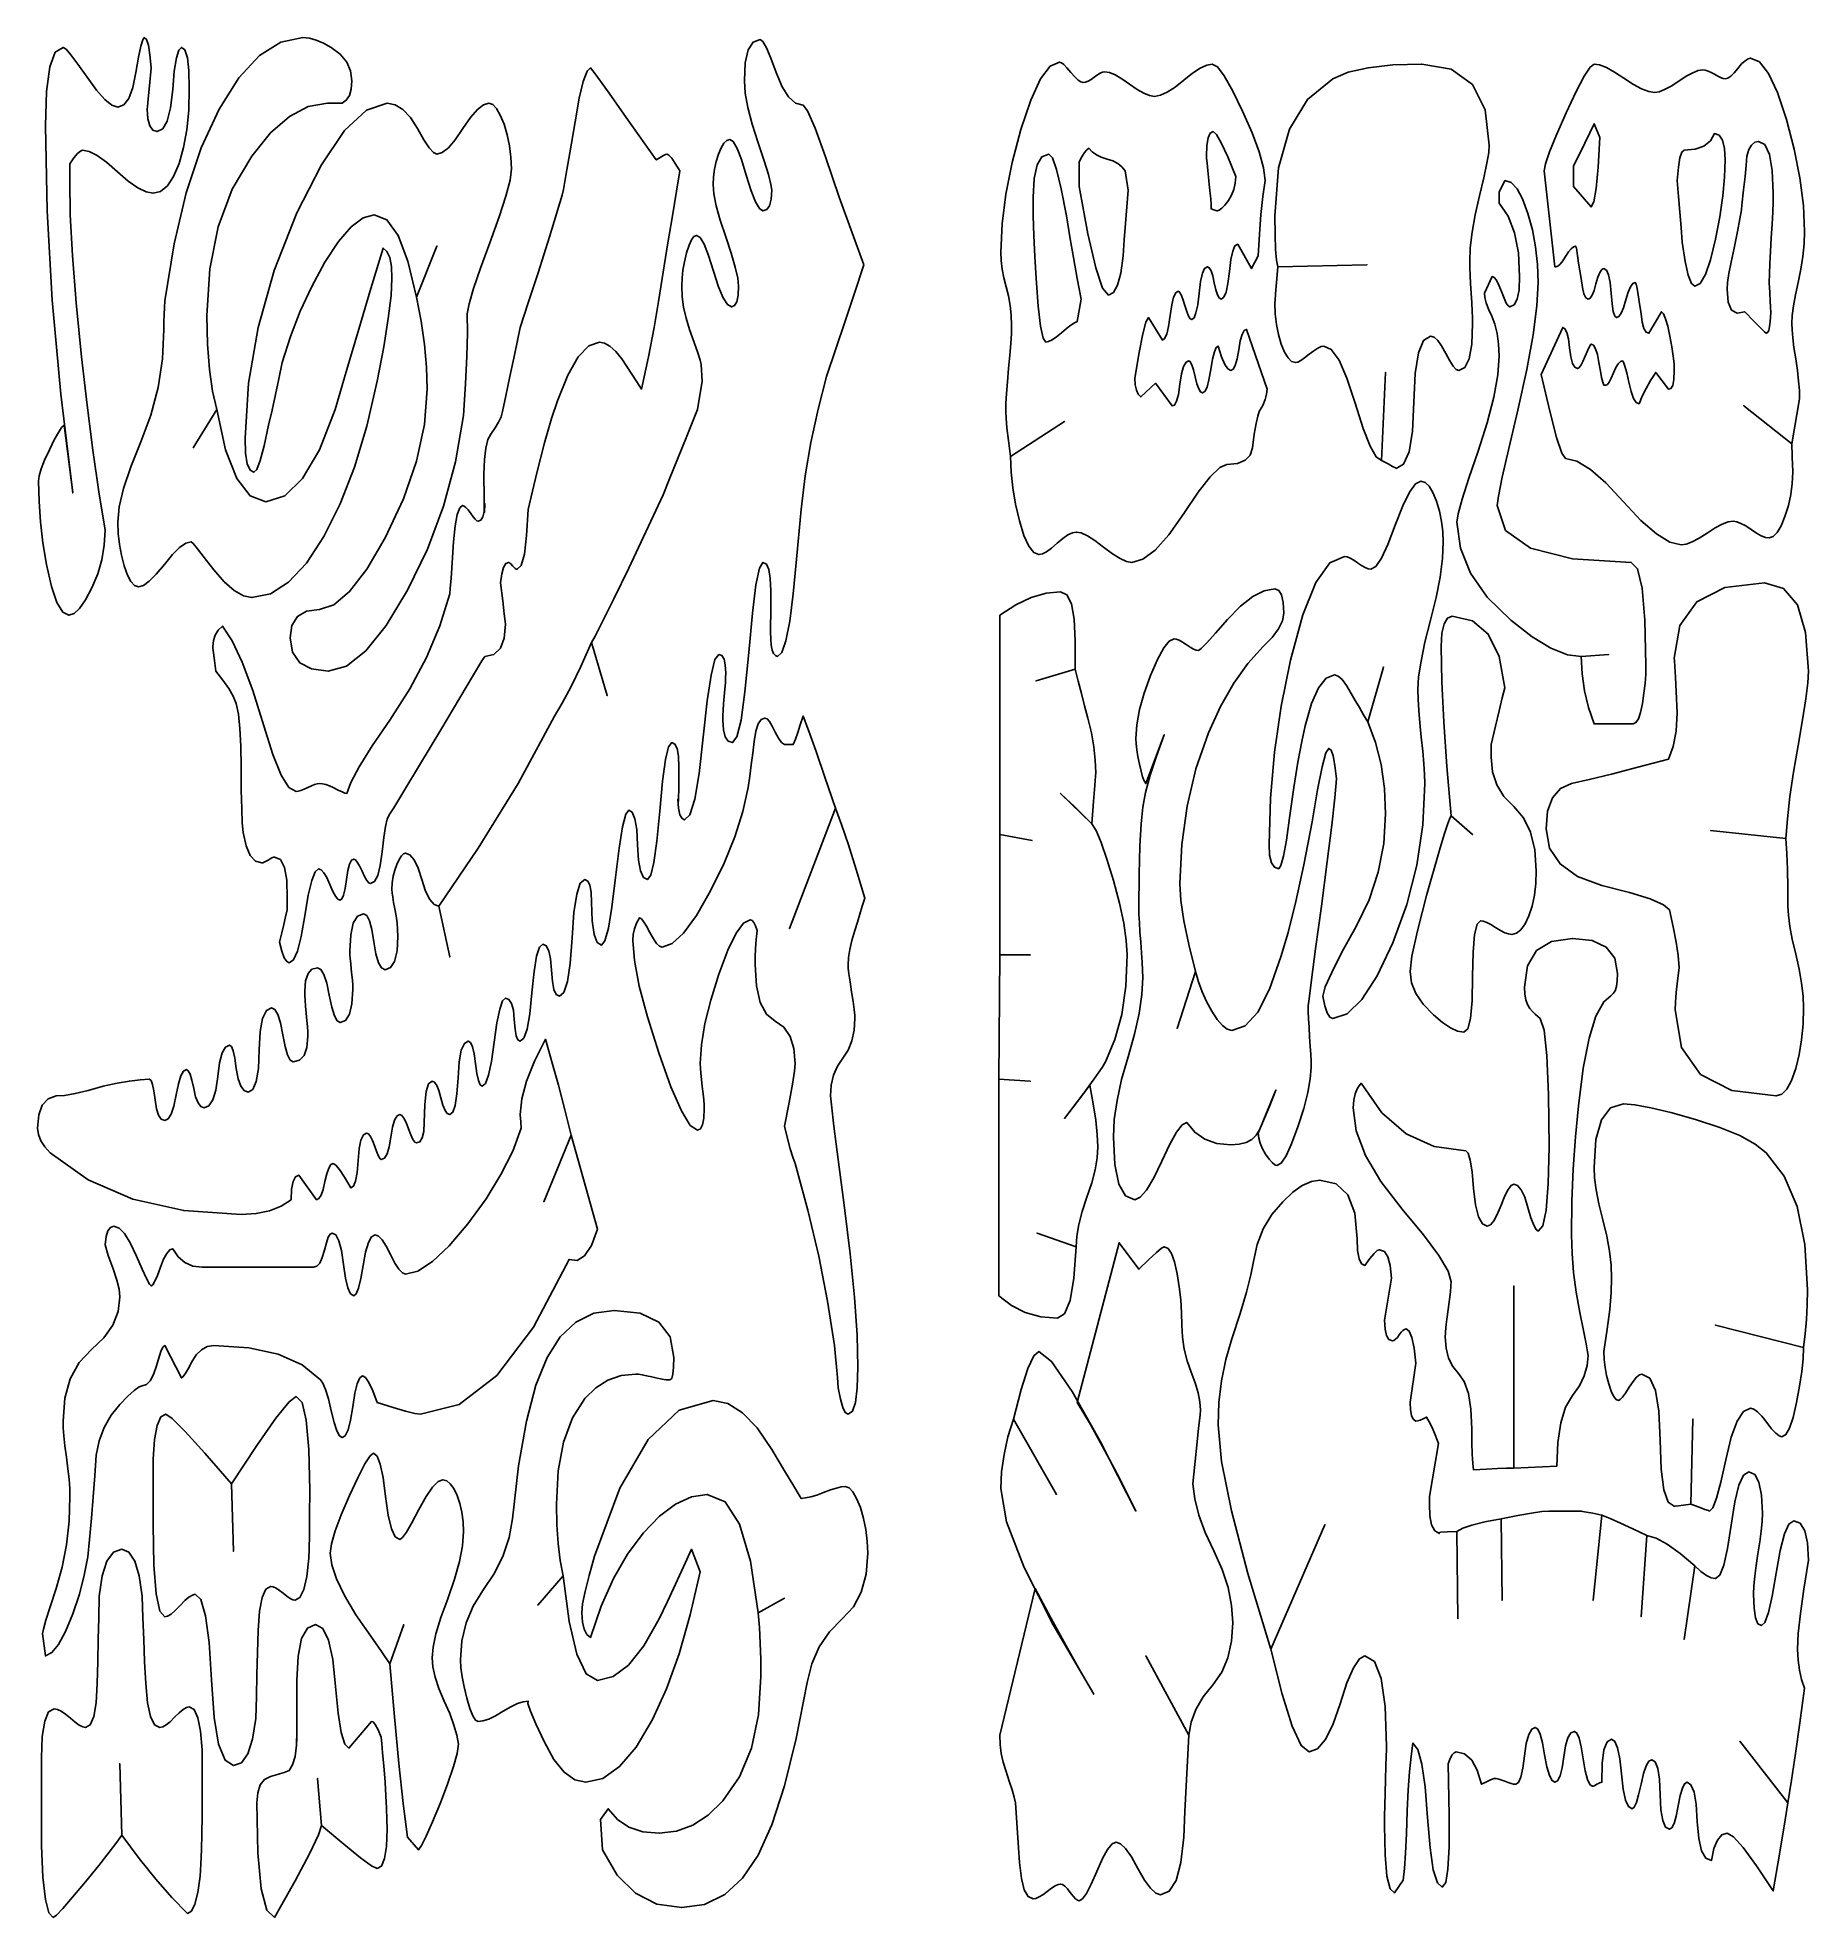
# Model space of a CAD drawing. Extents: x 0.3 to 28.6, y -6 to 24.
import ezdxf

# ---------------------------------------------------------------- set-up
doc = ezdxf.new("R2010")
doc.units = 0
doc.layers.get('0').update_dxf_attribs({"linetype": 'CONTINUOUS'})

msp = doc.modelspace()

# ---------------------------------------------------------------- linework, layer by layer
at = {"linetype": 'CONTINUOUS'}
for points in [[(13.53125, 20.40625), (13.53125, 20.40625), (13.382812, 19.955078), (13.234375, 19.507812), (13.085938, 19.064453), (12.9375, 18.625), (12.9375, 18.625), (12.800781, 18.099609), (12.6875, 17.570312), (12.597656, 17.037109), (12.53125, 16.5), (12.53125, 16.5), (12.5, 16.158203), (12.46875, 15.820312), (12.4375, 15.486328), (12.40625, 15.15625), (12.40625, 15.15625), (12.349609, 14.71875), (12.289062, 14.40625), (12.224609, 14.21875), (12.15625, 14.15625), (12.15625, 14.15625), (12.120605, 14.16748), (12.091797, 14.201172), (12.069824, 14.257324), (12.054688, 14.335938), (12.054688, 14.335938), (12.04541, 14.433105), (12.041016, 14.544922), (12.041504, 14.671387), (12.046875, 14.8125), (12.046875, 14.8125), (12.046875, 14.995117), (12.046875, 15.121094), (12.046875, 15.19043), (12.046875, 15.203125), (12.046875, 15.203125), (12.039062, 15.401367), (12.015625, 15.542969), (11.976562, 15.62793), (11.921875, 15.65625), (11.921875, 15.65625), (11.866699, 15.566406), (11.810547, 15.296875), (11.753418, 14.847656), (11.695312, 14.21875), (11.695312, 14.21875), (11.635254, 13.589844), (11.572266, 13.140625), (11.506348, 12.871094), (11.4375, 12.78125), (11.4375, 12.78125), (11.369141, 12.803711), (11.320312, 12.871094), (11.291016, 12.983398), (11.28125, 13.140625), (11.28125, 13.140625), (11.282715, 13.210938), (11.287109, 13.296875), (11.294434, 13.398438), (11.304688, 13.515625), (11.304688, 13.515625), (11.314941, 13.632812), (11.322266, 13.734375), (11.32666, 13.820312), (11.328125, 13.890625), (11.328125, 13.890625), (11.321289, 14.020508), (11.300781, 14.113281), (11.266602, 14.168945), (11.21875, 14.1875), (11.21875, 14.1875), (11.15625, 14.10498), (11.09375, 13.857422), (11.03125, 13.444824), (10.96875, 12.867188), (10.96875, 12.867188), (10.90332, 12.289551), (10.832031, 11.876953), (10.754883, 11.629395), (10.671875, 11.546875), (10.671875, 11.546875), (10.629883, 11.567383), (10.597656, 11.628906), (10.575195, 11.731445), (10.5625, 11.875), (10.5625, 11.875), (10.569336, 11.807617), (10.574219, 11.871094), (10.577148, 12.06543), (10.578125, 12.390625), (10.578125, 12.390625), (10.571289, 12.561523), (10.550781, 12.683594), (10.516602, 12.756836), (10.46875, 12.78125), (10.46875, 12.78125), (10.415527, 12.712891), (10.365234, 12.507812), (10.317871, 12.166016), (10.273438, 11.6875), (10.273438, 11.6875), (10.229004, 11.208984), (10.181641, 10.867188), (10.131348, 10.662109), (10.078125, 10.59375), (10.078125, 10.59375), (10.015625, 10.628418), (9.96875, 10.732422), (9.9375, 10.905762), (9.921875, 11.148438), (9.921875, 11.148438), (9.907227, 11.391113), (9.878906, 11.564453), (9.836914, 11.668457), (9.78125, 11.703125), (9.78125, 11.703125), (9.73291, 11.635742), (9.681641, 11.433594), (9.627441, 11.09668), (9.570312, 10.625), (9.570312, 10.625), (9.512207, 10.15332), (9.455078, 9.816406), (9.398926, 9.614258), (9.34375, 9.546875), (9.34375, 9.546875), (9.275391, 9.589844), (9.226562, 9.71875), (9.197266, 9.933594), (9.1875, 10.234375), (9.1875, 10.234375), (9.180664, 10.391602), (9.160156, 10.503906), (9.125977, 10.571289), (9.078125, 10.59375), (9.078125, 10.59375), (9.006836, 10.535645), (8.949219, 10.361328), (8.905273, 10.070801), (8.875, 9.664062), (8.875, 9.664062), (8.844727, 9.257324), (8.800781, 8.966797), (8.743164, 8.79248), (8.671875, 8.734375), (8.671875, 8.734375), (8.623047, 8.760254), (8.585938, 8.837891), (8.560547, 8.967285), (8.546875, 9.148438), (8.546875, 9.148438), (8.532227, 9.32959), (8.503906, 9.458984), (8.461914, 9.536621), (8.40625, 9.5625), (8.40625, 9.5625), (8.354492, 9.51416), (8.308594, 9.369141), (8.268555, 9.127441), (8.234375, 8.789062), (8.234375, 8.789062), (8.199219, 8.450684), (8.15625, 8.208984), (8.105469, 8.063965), (8.046875, 8.015625), (8.046875, 8.015625), (8.011719, 8.037109), (7.984375, 8.101562), (7.964844, 8.208984), (7.953125, 8.359375), (7.953125, 8.359375), (7.938477, 8.509766), (7.910156, 8.617188), (7.868164, 8.681641), (7.8125, 8.703125), (7.8125, 8.703125), (7.766113, 8.65918), (7.720703, 8.527344), (7.67627, 8.307617), (7.632812, 8), (7.632812, 8), (7.588379, 7.692383), (7.541016, 7.472656), (7.490723, 7.34082), (7.4375, 7.296875), (7.4375, 7.296875), (7.407715, 7.319336), (7.380859, 7.386719), (7.356934, 7.499023), (7.335938, 7.65625), (7.335938, 7.65625), (7.313965, 7.813477), (7.287109, 7.925781), (7.255371, 7.993164), (7.21875, 8.015625), (7.21875, 8.015625), (7.155762, 7.979004), (7.107422, 7.869141), (7.07373, 7.686035), (7.054688, 7.429688), (7.054688, 7.429688), (7.037598, 7.17334), (7.009766, 6.990234), (6.971191, 6.880371), (6.921875, 6.84375), (6.921875, 6.84375), (6.883789, 6.860352), (6.847656, 6.910156), (6.813477, 6.993164), (6.78125, 7.109375), (6.78125, 7.109375), (6.749023, 7.225586), (6.714844, 7.308594), (6.678711, 7.358398), (6.640625, 7.375), (6.640625, 7.375), (6.585938, 7.333984), (6.546875, 7.210938), (6.523438, 7.005859), (6.515625, 6.71875), (6.515625, 6.71875), (6.507812, 6.575195), (6.484375, 6.472656), (6.445312, 6.411133), (6.390625, 6.390625), (6.390625, 6.390625), (6.365234, 6.404785), (6.335938, 6.447266), (6.302734, 6.518066), (6.265625, 6.617188), (6.265625, 6.617188), (6.227539, 6.716309), (6.191406, 6.787109), (6.157227, 6.82959), (6.125, 6.84375), (6.125, 6.84375), (6.081055, 6.821289), (6.042969, 6.753906), (6.010742, 6.641602), (5.984375, 6.484375), (5.984375, 6.484375), (5.957031, 6.327148), (5.921875, 6.214844), (5.878906, 6.147461), (5.828125, 6.125), (5.828125, 6.125), (5.810059, 6.138184), (5.787109, 6.177734), (5.759277, 6.243652), (5.726562, 6.335938), (5.726562, 6.335938), (5.691895, 6.428223), (5.658203, 6.494141), (5.625488, 6.533691), (5.59375, 6.546875), (5.59375, 6.546875), (5.544434, 6.519531), (5.505859, 6.4375), (5.478027, 6.300781), (5.460938, 6.109375), (5.460938, 6.109375), (5.444824, 5.917969), (5.419922, 5.78125), (5.38623, 5.699219), (5.34375, 5.671875), (5.34375, 5.671875), (5.244141, 5.842773), (5.164062, 5.964844), (5.103516, 6.038086), (5.0625, 6.0625), (5.0625, 6.0625), (5.024902, 6.044434), (4.990234, 5.990234), (4.958496, 5.899902), (4.929688, 5.773438), (4.929688, 5.773438), (4.900879, 5.646973), (4.869141, 5.556641), (4.834473, 5.502441), (4.796875, 5.484375), (4.515625, 5.875), (4.515625, 5.875), (4.460938, 5.850586), (4.421875, 5.777344), (4.398438, 5.655273), (4.390625, 5.484375), (4.390625, 5.484375), (4.229492, 5.381836), (4.042969, 5.308594), (3.831055, 5.264648), (3.59375, 5.25), (3.59375, 5.25), (2.676758, 5.311523), (1.863281, 5.496094), (1.15332, 5.803711), (0.546875, 6.234375), (0.546875, 6.234375), (0.458008, 6.329102), (0.394531, 6.425781), (0.356445, 6.524414), (0.34375, 6.625), (0.34375, 6.625), (0.362305, 6.838867), (0.417969, 6.996094), (0.510742, 7.09668), (0.640625, 7.140625), (0.640625, 7.140625), (0.775391, 7.150391), (0.945312, 7.179688), (1.150391, 7.228516), (1.390625, 7.296875), (1.390625, 7.296875), (1.612305, 7.344727), (1.808594, 7.378906), (1.979492, 7.399414), (2.125, 7.40625), (2.125, 7.40625), (2.154297, 7.385742), (2.179688, 7.324219), (2.201172, 7.22168), (2.21875, 7.078125), (2.21875, 7.078125), (2.240234, 6.93457), (2.273438, 6.832031), (2.318359, 6.770508), (2.375, 6.75), (2.375, 6.75), (2.427246, 6.775391), (2.474609, 6.851562), (2.51709, 6.978516), (2.554688, 7.15625), (2.554688, 7.15625), (2.591309, 7.333984), (2.630859, 7.460938), (2.67334, 7.537109), (2.71875, 7.5625), (2.71875, 7.5625), (2.749512, 7.543457), (2.779297, 7.486328), (2.808105, 7.391113), (2.835938, 7.257812), (2.835938, 7.257812), (2.866699, 7.124512), (2.904297, 7.029297), (2.94873, 6.972168), (3, 6.953125), (3, 6.953125), (3.078125, 6.984375), (3.140625, 7.078125), (3.1875, 7.234375), (3.21875, 7.453125), (3.21875, 7.453125), (3.248047, 7.671875), (3.289062, 7.828125), (3.341797, 7.921875), (3.40625, 7.953125), (3.40625, 7.953125), (3.436523, 7.929688), (3.464844, 7.859375), (3.491211, 7.742188), (3.515625, 7.578125), (3.515625, 7.578125), (3.544922, 7.414062), (3.585938, 7.296875), (3.638672, 7.226562), (3.703125, 7.203125), (3.703125, 7.203125), (3.778809, 7.245117), (3.833984, 7.371094), (3.868652, 7.581055), (3.882812, 7.875), (3.882812, 7.875), (3.897949, 8.168945), (3.935547, 8.378906), (3.995605, 8.504883), (4.078125, 8.546875), (4.078125, 8.546875), (4.130371, 8.52002), (4.177734, 8.439453), (4.220215, 8.305176), (4.257812, 8.117188), (4.257812, 8.117188), (4.294434, 7.929199), (4.333984, 7.794922), (4.376465, 7.714355), (4.421875, 7.6875), (4.421875, 7.6875), (4.524414, 7.712891), (4.597656, 7.789062), (4.641602, 7.916016), (4.65625, 8.09375), (4.65625, 8.09375), (4.654785, 8.163574), (4.650391, 8.248047), (4.643066, 8.347168), (4.632812, 8.460938), (4.632812, 8.460938), (4.622559, 8.57373), (4.615234, 8.669922), (4.61084, 8.749512), (4.609375, 8.8125), (4.609375, 8.8125), (4.62207, 8.976562), (4.660156, 9.09375), (4.723633, 9.164062), (4.8125, 9.1875), (4.8125, 9.1875), (4.865234, 9.160156), (4.914062, 9.078125), (4.958984, 8.941406), (5, 8.75), (5, 8.75), (5.040039, 8.558594), (5.082031, 8.421875), (5.125977, 8.339844), (5.171875, 8.3125), (5.171875, 8.3125), (5.260742, 8.345703), (5.324219, 8.445312), (5.362305, 8.611328), (5.375, 8.84375), (5.375, 8.84375), (5.373535, 8.910645), (5.369141, 8.986328), (5.361816, 9.070801), (5.351562, 9.164062), (5.351562, 9.164062), (5.341309, 9.255371), (5.333984, 9.333984), (5.32959, 9.399902), (5.328125, 9.453125), (5.328125, 9.453125), (5.341797, 9.712891), (5.382812, 9.898438), (5.451172, 10.009766), (5.546875, 10.046875), (5.546875, 10.046875), (5.598145, 10.019043), (5.642578, 9.935547), (5.680176, 9.796387), (5.710938, 9.601562), (5.710938, 9.601562), (5.742676, 9.406738), (5.783203, 9.267578), (5.83252, 9.184082), (5.890625, 9.15625), (5.890625, 9.15625), (5.979492, 9.189453), (6.042969, 9.289062), (6.081055, 9.455078), (6.09375, 9.6875), (6.09375, 9.6875), (6.09082, 9.796875), (6.082031, 9.90625), (6.067383, 10.015625), (6.046875, 10.125), (6.046875, 10.125), (6.026367, 10.226562), (6.011719, 10.3125), (6.00293, 10.382812), (6, 10.4375), (6, 10.4375), (6.004883, 10.544434), (6.019531, 10.646484), (6.043945, 10.743652), (6.078125, 10.835938), (6.078125, 10.835938), (6.116211, 10.914551), (6.152344, 10.970703), (6.186523, 11.004395), (6.21875, 11.015625), (6.21875, 11.015625), (6.287598, 10.989258), (6.353516, 10.910156), (6.416504, 10.77832), (6.476562, 10.59375), (6.476562, 10.59375), (6.537598, 10.40918), (6.603516, 10.277344), (6.674316, 10.198242), (6.75, 10.171875), (6.921875, 9.359375), (6.75, 10.171875), (7.375, 11.09375), (7.375, 11.09375), (8.015625, 12.125), (8.015625, 12.125), (8.59375, 13.203125), (8.59375, 13.203125), (8.59375, 13.203125), (8.71875, 13.411133), (8.859375, 13.675781), (9.015625, 13.99707), (9.1875, 14.375), (9.4375, 13.53125), (9.1875, 14.375), (9.1875, 14.375), (9.242188, 14.478516), (9.359375, 14.710938), (9.539062, 15.072266), (9.78125, 15.5625), (9.78125, 15.5625), (10.328125, 16.734375), (10.328125, 16.734375), (10.328125, 16.734375), (10.432617, 16.989258), (10.558594, 17.300781), (10.706055, 17.668945), (10.875, 18.09375), (10.875, 18.09375), (10.953125, 18.546875), (10.9375, 18.8125), (10.9375, 18.8125), (10.919922, 18.882812), (10.882812, 19), (10.826172, 19.164062), (10.75, 19.375), (10.75, 19.375), (10.695312, 19.552734), (10.65625, 19.726562), (10.632812, 19.896484), (10.625, 20.0625), (10.625, 20.0625), (10.629883, 20.189453), (10.644531, 20.320312), (10.668945, 20.455078), (10.703125, 20.59375), (10.703125, 20.59375), (10.742188, 20.716797), (10.78125, 20.804688), (10.820312, 20.857422), (10.859375, 20.875), (10.859375, 20.875), (10.91748, 20.839355), (10.982422, 20.732422), (11.054199, 20.554199), (11.132812, 20.304688), (11.132812, 20.304688), (11.212402, 20.055176), (11.287109, 19.876953), (11.356934, 19.77002), (11.421875, 19.734375), (11.421875, 19.734375), (11.469727, 19.754883), (11.503906, 19.816406), (11.524414, 19.918945), (11.53125, 20.0625), (11.53125, 20.0625), (11.518555, 20.193848), (11.480469, 20.369141), (11.416992, 20.588379), (11.328125, 20.851562), (11.328125, 20.851562), (11.239258, 21.117676), (11.175781, 21.345703), (11.137695, 21.535645), (11.125, 21.6875), (11.125, 21.6875), (11.130371, 21.811523), (11.146484, 21.933594), (11.17334, 22.053711), (11.210938, 22.171875), (11.210938, 22.171875), (11.254395, 22.274414), (11.298828, 22.347656), (11.344238, 22.391602), (11.390625, 22.40625), (11.390625, 22.40625), (11.448242, 22.370605), (11.511719, 22.263672), (11.581055, 22.085449), (11.65625, 21.835938), (11.65625, 21.835938), (11.731445, 21.586426), (11.800781, 21.408203), (11.864258, 21.30127), (11.921875, 21.265625), (11.921875, 21.265625), (11.983398, 21.286133), (12.027344, 21.347656), (12.053711, 21.450195), (12.0625, 21.59375), (12.0625, 21.59375), (12.048828, 21.687988), (12.007812, 21.845703), (11.939453, 22.066895), (11.84375, 22.351562), (11.84375, 22.351562), (11.748047, 22.650879), (11.679688, 22.916016), (11.638672, 23.146973), (11.625, 23.34375), (11.625, 23.34375), (11.640625, 23.630859), (11.6875, 23.835938), (11.765625, 23.958984), (11.875, 24), (11.875, 24), (11.92041, 23.967285), (11.978516, 23.869141), (12.049316, 23.705566), (12.132812, 23.476562), (12.132812, 23.476562), (12.227051, 23.247559), (12.330078, 23.083984), (12.441895, 22.98584), (12.5625, 22.953125), (12.5625, 22.953125), (12.633789, 22.861328), (12.753906, 22.585938), (12.922852, 22.126953), (13.140625, 21.484375), (13.140625, 21.484375)], [(2.765625, 23.21875), (2.765625, 23.21875), (2.755371, 22.874512), (2.724609, 22.560547), (2.67334, 22.276855), (2.601562, 22.023438), (2.601562, 22.023438), (2.51416, 21.814941), (2.416016, 21.666016), (2.307129, 21.57666), (2.1875, 21.546875), (2.1875, 21.546875), (2.075684, 21.568359), (1.943359, 21.632812), (1.790527, 21.740234), (1.617188, 21.890625), (1.617188, 21.890625), (1.444824, 22.041016), (1.294922, 22.148438), (1.16748, 22.212891), (1.0625, 22.234375), (1.0625, 22.234375), (1.026367, 22.220703), (0.980469, 22.179688), (0.924805, 22.111328), (0.859375, 22.015625), (0.859375, 21.75), (0.859375, 21.75), (0.865234, 21.205078), (0.898438, 20.554688), (0.958984, 19.798828), (1.046875, 18.9375), (1.046875, 18.9375), (1.134766, 18.166992), (1.226562, 17.449219), (1.322266, 16.78418), (1.421875, 16.171875), (1.421875, 16.171875), (1.408691, 15.932617), (1.369141, 15.699219), (1.303223, 15.47168), (1.210938, 15.25), (1.210938, 15.25), (1.108887, 15.058594), (1.013672, 14.921875), (0.925293, 14.839844), (0.84375, 14.8125), (0.84375, 14.8125), (0.745117, 14.863281), (0.652344, 15.015625), (0.56543, 15.269531), (0.484375, 15.625), (0.484375, 15.625), (0.429688, 15.96582), (0.390625, 16.300781), (0.367188, 16.629883), (0.359375, 16.953125), (0.359375, 16.953125), (0.370117, 17.037109), (0.402344, 17.148438), (0.456055, 17.287109), (0.53125, 17.453125), (0.53125, 17.453125), (0.610352, 17.612305), (0.675781, 17.730469), (0.727539, 17.807617), (0.765625, 17.84375), (0.90625, 16.765625), (0.90625, 16.765625), (0.714844, 18.338867), (0.578125, 19.839844), (0.496094, 21.268555), (0.46875, 22.625), (0.46875, 22.625), (0.486328, 23.171875), (0.539062, 23.5625), (0.626953, 23.796875), (0.75, 23.875), (0.75, 23.875), (0.797363, 23.845215), (0.876953, 23.755859), (0.98877, 23.606934), (1.132812, 23.398438), (1.132812, 23.398438), (1.283691, 23.189941), (1.416016, 23.041016), (1.529785, 22.95166), (1.625, 22.921875), (1.625, 22.921875), (1.719238, 22.956543), (1.798828, 23.060547), (1.86377, 23.233887), (1.914062, 23.476562), (1.914062, 23.476562), (1.95459, 23.719238), (1.990234, 23.892578), (2.020996, 23.996582), (2.046875, 24.03125), (2.046875, 24.03125), (2.083008, 24.000977), (2.113281, 23.910156), (2.137695, 23.758789), (2.15625, 23.546875), (2.15625, 23.546875), (2.128906, 23.259766), (2.109375, 23.054688), (2.097656, 22.931641), (2.09375, 22.890625), (2.09375, 22.890625), (2.103516, 22.733398), (2.132812, 22.621094), (2.181641, 22.553711), (2.25, 22.53125), (2.25, 22.53125), (2.341797, 22.573242), (2.414062, 22.699219), (2.466797, 22.90918), (2.5, 23.203125), (2.5, 23.203125), (2.526367, 23.49707), (2.558594, 23.707031), (2.59668, 23.833008), (2.640625, 23.875), (2.640625, 23.875), (2.695312, 23.833984), (2.734375, 23.710938), (2.757812, 23.505859), (2.765625, 23.21875)], [(6, 20.1875), (6, 20.1875), (5.985352, 19.915039), (5.941406, 19.550781), (5.868164, 19.094727), (5.765625, 18.546875), (5.765625, 18.546875), (5.601074, 17.82959), (5.404297, 17.177734), (5.175293, 16.591309), (4.914062, 16.070312), (4.914062, 16.070312), (4.634277, 15.643066), (4.349609, 15.337891), (4.060059, 15.154785), (3.765625, 15.09375), (3.765625, 15.09375), (3.62793, 15.121582), (3.480469, 15.205078), (3.323242, 15.344238), (3.15625, 15.539062), (3.15625, 15.539062), (3.004883, 15.733887), (2.894531, 15.873047), (2.825195, 15.956543), (2.796875, 15.984375), (2.796875, 15.984375), (2.711426, 15.961914), (2.611328, 15.894531), (2.496582, 15.782227), (2.367188, 15.625), (2.367188, 15.625), (2.23877, 15.467773), (2.126953, 15.355469), (2.031738, 15.288086), (1.953125, 15.265625), (1.953125, 15.265625), (1.89209, 15.286621), (1.833984, 15.349609), (1.778809, 15.45459), (1.726562, 15.601562), (1.726562, 15.601562), (1.682129, 15.770996), (1.650391, 15.943359), (1.631348, 16.118652), (1.625, 16.296875), (1.625, 16.296875), (1.647949, 16.541016), (1.716797, 16.835938), (1.831543, 17.181641), (1.992188, 17.578125), (1.992188, 17.578125), (2.152832, 18.006836), (2.267578, 18.449219), (2.336426, 18.905273), (2.359375, 19.375), (2.359375, 19.375), (2.360352, 19.49707), (2.363281, 19.613281), (2.368164, 19.723633), (2.375, 19.828125), (2.375, 19.828125), (2.522949, 20.740234), (2.716797, 21.554688), (2.956543, 22.271484), (3.242188, 22.890625), (3.242188, 22.890625), (3.557129, 23.389648), (3.884766, 23.746094), (4.225098, 23.959961), (4.578125, 24.03125), (4.578125, 24.03125), (4.682617, 24.021484), (4.792969, 23.992188), (4.90918, 23.943359), (5.03125, 23.875), (5.03125, 23.875), (5.174805, 23.765625), (5.277344, 23.640625), (5.338867, 23.5), (5.359375, 23.34375), (5.359375, 23.34375), (5.349609, 23.209961), (5.320312, 23.105469), (5.271484, 23.030273), (5.203125, 22.984375), (5.203125, 22.984375), (5.200195, 22.984375), (5.160156, 22.984375), (5.083008, 22.984375), (4.96875, 22.984375), (4.96875, 22.984375), (4.665039, 22.931641), (4.363281, 22.773438), (4.063477, 22.509766), (3.765625, 22.140625), (3.765625, 22.140625), (3.451172, 21.612305), (3.226562, 21.011719), (3.091797, 20.338867), (3.046875, 19.59375), (3.046875, 19.59375), (3.056641, 19.136719), (3.085938, 18.734375), (3.134766, 18.386719), (3.203125, 18.09375), (2.828125, 17.484375), (3.203125, 18.09375), (3.203125, 18.09375), (3.345703, 17.451172), (3.523438, 16.992188), (3.736328, 16.716797), (3.984375, 16.625), (3.984375, 16.625), (4.288086, 16.716797), (4.574219, 16.992188), (4.842773, 17.451172), (5.09375, 18.09375), (5.09375, 18.09375), (5.282227, 18.735352), (5.472656, 19.378906), (5.665039, 20.024414), (5.859375, 20.671875), (5.859375, 20.671875), (5.920898, 20.618164), (5.964844, 20.519531), (5.991211, 20.375977), (6, 20.1875)], [(28.546875, 20.9375), (28.546875, 20.9375), (28.540527, 20.740234), (28.521484, 20.539062), (28.489746, 20.333984), (28.445312, 20.125), (28.445312, 20.125), (28.400879, 19.925781), (28.369141, 19.75), (28.350098, 19.597656), (28.34375, 19.46875), (28.34375, 19.46875), (28.347656, 19.369141), (28.359375, 19.242188), (28.378906, 19.087891), (28.40625, 18.90625), (28.40625, 18.90625), (28.433594, 18.719727), (28.453125, 18.550781), (28.464844, 18.399414), (28.46875, 18.265625), (28.34375, 17.546875), (27.578125, 18.15625), (28.34375, 17.546875), (28.34375, 17.546875), (28.350586, 17.348633), (28.355469, 17.207031), (28.358398, 17.12207), (28.359375, 17.09375), (28.359375, 17.09375), (28.351562, 16.915039), (28.328125, 16.738281), (28.289062, 16.563477), (28.234375, 16.390625), (28.234375, 16.390625), (28.171875, 16.240234), (28.109375, 16.132812), (28.046875, 16.068359), (27.984375, 16.046875), (27.984375, 16.046875), (27.925293, 16.055176), (27.857422, 16.080078), (27.780762, 16.121582), (27.695312, 16.179688), (27.695312, 16.179688), (27.609863, 16.237793), (27.533203, 16.279297), (27.465332, 16.304199), (27.40625, 16.3125), (27.40625, 16.3125), (27.327637, 16.300781), (27.232422, 16.265625), (27.120605, 16.207031), (26.992188, 16.125), (26.992188, 16.125), (26.86377, 16.042969), (26.751953, 15.984375), (26.656738, 15.949219), (26.578125, 15.9375), (26.578125, 15.9375), (26.397461, 15.980469), (26.183594, 16.109375), (25.936523, 16.324219), (25.65625, 16.625), (25.65625, 16.625), (25.375977, 16.925781), (25.128906, 17.140625), (24.915039, 17.269531), (24.734375, 17.3125), (24.734375, 17.3125), (24.674805, 17.396484), (24.589844, 17.648438), (24.479492, 18.068359), (24.34375, 18.65625), (24.6875, 19.40625), (24.6875, 19.40625), (24.723633, 19.385742), (24.753906, 19.324219), (24.77832, 19.22168), (24.796875, 19.078125), (24.796875, 19.078125), (24.816406, 18.93457), (24.84375, 18.832031), (24.878906, 18.770508), (24.921875, 18.75), (24.921875, 18.75), (24.947266, 18.762207), (24.976562, 18.798828), (25.009766, 18.859863), (25.046875, 18.945312), (25.046875, 18.945312), (25.082031, 19.030762), (25.109375, 19.091797), (25.128906, 19.128418), (25.140625, 19.140625), (25.140625, 19.140625), (25.177734, 19.12207), (25.210938, 19.066406), (25.240234, 18.973633), (25.265625, 18.84375), (25.265625, 18.84375), (25.288086, 18.709961), (25.308594, 18.605469), (25.327148, 18.530273), (25.34375, 18.484375), (25.375, 18.484375), (25.375, 18.484375), (25.400391, 18.496582), (25.429688, 18.533203), (25.462891, 18.594238), (25.5, 18.679688), (25.5, 18.679688), (25.538086, 18.765137), (25.574219, 18.826172), (25.608398, 18.862793), (25.640625, 18.875), (25.640625, 18.875), (25.658691, 18.853516), (25.681641, 18.789062), (25.709473, 18.681641), (25.742188, 18.53125), (25.742188, 18.53125), (25.778809, 18.380859), (25.818359, 18.273438), (25.86084, 18.208984), (25.90625, 18.1875), (25.90625, 18.1875), (25.958008, 18.306641), (26.019531, 18.429688), (26.09082, 18.556641), (26.171875, 18.6875), (26.375, 18.421875), (26.375, 18.421875), (26.416016, 18.428711), (26.445312, 18.480469), (26.462891, 18.577148), (26.46875, 18.71875), (26.46875, 18.71875), (26.464355, 18.823242), (26.451172, 18.949219), (26.429199, 19.09668), (26.398438, 19.265625), (26.398438, 19.265625), (26.36377, 19.424805), (26.330078, 19.542969), (26.297363, 19.620117), (26.265625, 19.65625), (26.0625, 19.3125), (26.0625, 19.3125), (26.019531, 19.332031), (25.984375, 19.390625), (25.957031, 19.488281), (25.9375, 19.625), (25.9375, 19.625), (25.90918, 19.818359), (25.886719, 19.960938), (25.870117, 20.052734), (25.859375, 20.09375), (25.84375, 20.125), (25.84375, 20.125), (25.805176, 20.107422), (25.767578, 20.054688), (25.730957, 19.966797), (25.695312, 19.84375), (25.695312, 19.84375), (25.659668, 19.720703), (25.623047, 19.632812), (25.585449, 19.580078), (25.546875, 19.5625), (25.546875, 19.5625), (25.518066, 19.586914), (25.494141, 19.660156), (25.475098, 19.782227), (25.460938, 19.953125), (25.460938, 19.953125), (25.444824, 20.124023), (25.419922, 20.246094), (25.38623, 20.319336), (25.34375, 20.34375), (25.34375, 20.34375), (25.3125, 20.328613), (25.28125, 20.283203), (25.25, 20.20752), (25.21875, 20.101562), (25.21875, 20.101562), (25.1875, 19.995605), (25.15625, 19.919922), (25.125, 19.874512), (25.09375, 19.859375), (25.09375, 19.859375), (25.057617, 19.879883), (25.027344, 19.941406), (25.00293, 20.043945), (24.984375, 20.1875), (24.984375, 20.1875), (24.961914, 20.311523), (24.941406, 20.433594), (24.922852, 20.553711), (24.90625, 20.671875), (24.890625, 20.703125), (24.890625, 20.703125), (24.857422, 20.692871), (24.820312, 20.662109), (24.779297, 20.61084), (24.734375, 20.539062), (24.734375, 20.539062), (24.689453, 20.467285), (24.648438, 20.416016), (24.611328, 20.385254), (24.578125, 20.375), (24.5625, 20.375), (24.390625, 21.90625), (24.390625, 21.90625), (24.412598, 22.016602), (24.478516, 22.207031), (24.588379, 22.477539), (24.742188, 22.828125), (24.742188, 22.828125), (24.901855, 23.169922), (25.029297, 23.414062), (25.124512, 23.560547), (25.1875, 23.609375), (25.1875, 23.609375), (25.275879, 23.595215), (25.384766, 23.552734), (25.51416, 23.481934), (25.664062, 23.382812), (25.664062, 23.382812), (25.814941, 23.283691), (25.947266, 23.212891), (26.061035, 23.17041), (26.15625, 23.15625), (26.15625, 23.15625), (26.227051, 23.16748), (26.314453, 23.201172), (26.418457, 23.257324), (26.539062, 23.335938), (26.539062, 23.335938), (26.659668, 23.414551), (26.763672, 23.470703), (26.851074, 23.504395), (26.921875, 23.515625), (26.921875, 23.515625), (26.962891, 23.51123), (27.007812, 23.498047), (27.056641, 23.476074), (27.109375, 23.445312), (27.109375, 23.445312), (27.161133, 23.414551), (27.207031, 23.392578), (27.24707, 23.379395), (27.28125, 23.375), (27.28125, 23.375), (27.323242, 23.385254), (27.371094, 23.416016), (27.424805, 23.467285), (27.484375, 23.539062), (27.484375, 23.539062), (27.543945, 23.61084), (27.597656, 23.662109), (27.645508, 23.692871), (27.6875, 23.703125), (27.6875, 23.703125), (27.828613, 23.64209), (27.970703, 23.458984), (28.11377, 23.153809), (28.257812, 22.726562), (28.257812, 22.726562), (28.384277, 22.248535), (28.474609, 21.791016), (28.528809, 21.354004), (28.546875, 20.9375)], [(10.59375, 21.90625), (10.59375, 21.90625), (10.541016, 21.582031), (10.476562, 21.1875), (10.400391, 20.722656), (10.3125, 20.1875), (10.3125, 20.1875), (10.3125, 20.1875), (10.256836, 19.819336), (10.183594, 19.402344), (10.092773, 18.936523), (9.984375, 18.421875), (9.984375, 18.421875), (9.90625, 18.540039), (9.828125, 18.660156), (9.75, 18.782227), (9.671875, 18.90625), (9.671875, 18.90625), (9.573242, 19.022461), (9.480469, 19.105469), (9.393555, 19.155273), (9.3125, 19.171875), (9.3125, 19.171875), (9.141602, 19.113281), (8.972656, 18.9375), (8.805664, 18.644531), (8.640625, 18.234375), (8.640625, 18.234375), (8.546875, 17.950195), (8.4375, 17.566406), (8.3125, 17.083008), (8.171875, 16.5), (8.171875, 16.5), (8.149414, 16.083008), (8.113281, 15.785156), (8.063477, 15.606445), (8, 15.546875), (8, 15.546875), (7.983398, 15.550293), (7.964844, 15.560547), (7.944336, 15.577637), (7.921875, 15.601562), (7.921875, 15.601562), (7.900391, 15.625488), (7.882812, 15.642578), (7.869141, 15.652832), (7.859375, 15.65625), (7.859375, 15.65625), (7.816406, 15.635742), (7.78125, 15.574219), (7.753906, 15.47168), (7.734375, 15.328125), (7.734375, 15.328125), (7.768555, 15.041016), (7.792969, 14.835938), (7.807617, 14.712891), (7.8125, 14.671875), (7.8125, 14.671875), (7.791992, 14.446289), (7.730469, 14.285156), (7.62793, 14.188477), (7.484375, 14.15625), (7.484375, 14.15625), (7.43457, 14.083008), (7.300781, 13.863281), (7.083008, 13.49707), (6.78125, 12.984375), (6.78125, 12.984375), (6.442383, 12.418945), (6.191406, 12.003906), (6.02832, 11.739258), (5.953125, 11.625), (5.953125, 11.625), (5.922852, 11.559082), (5.894531, 11.439453), (5.868164, 11.266113), (5.84375, 11.039062), (5.84375, 11.039062), (5.814453, 10.816895), (5.773438, 10.658203), (5.720703, 10.562988), (5.65625, 10.53125), (5.65625, 10.53125), (5.630371, 10.543457), (5.599609, 10.580078), (5.563965, 10.641113), (5.523438, 10.726562), (5.523438, 10.726562), (5.48291, 10.812012), (5.447266, 10.873047), (5.416504, 10.909668), (5.390625, 10.921875), (5.390625, 10.921875), (5.354004, 10.901367), (5.322266, 10.839844), (5.29541, 10.737305), (5.273438, 10.59375), (5.273438, 10.59375), (5.252441, 10.450195), (5.228516, 10.347656), (5.20166, 10.286133), (5.171875, 10.265625), (5.171875, 10.265625), (5.138184, 10.28125), (5.099609, 10.328125), (5.056152, 10.40625), (5.007812, 10.515625), (5.007812, 10.515625), (4.958496, 10.625), (4.912109, 10.703125), (4.868652, 10.75), (4.828125, 10.765625), (4.828125, 10.765625), (4.773438, 10.71875), (4.71875, 10.578125), (4.664062, 10.34375), (4.609375, 10.015625), (4.609375, 10.015625), (4.552734, 9.6875), (4.492188, 9.453125), (4.427734, 9.3125), (4.359375, 9.265625), (4.359375, 9.265625), (4.320312, 9.286133), (4.28125, 9.347656), (4.242188, 9.450195), (4.203125, 9.59375), (4.203125, 9.59375), (4.240234, 9.743164), (4.273438, 9.878906), (4.302734, 10.000977), (4.328125, 10.109375), (4.328125, 10.296875), (4.328125, 10.296875), (4.321289, 10.583984), (4.285156, 10.789062), (4.219727, 10.912109), (4.125, 10.953125), (4.125, 10.953125), (4.106934, 10.950195), (4.083984, 10.941406), (4.056152, 10.926758), (4.023438, 10.90625), (4.023438, 10.90625), (3.990723, 10.885742), (3.962891, 10.871094), (3.939941, 10.862305), (3.921875, 10.859375), (3.921875, 10.859375), (3.821289, 10.889648), (3.738281, 10.980469), (3.672852, 11.131836), (3.625, 11.34375), (3.625, 11.34375), (3.611328, 11.49707), (3.601562, 11.722656), (3.595703, 12.020508), (3.59375, 12.390625), (3.59375, 12.390625), (3.588867, 12.723633), (3.574219, 13.003906), (3.549805, 13.231445), (3.515625, 13.40625), (3.515625, 13.40625), (3.46582, 13.520508), (3.394531, 13.644531), (3.301758, 13.77832), (3.1875, 13.921875), (3.1875, 13.921875), (3.166992, 14.092773), (3.152344, 14.214844), (3.143555, 14.288086), (3.140625, 14.3125), (3.140625, 14.3125), (3.150391, 14.40918), (3.179688, 14.496094), (3.228516, 14.573242), (3.296875, 14.640625), (3.296875, 14.640625), (3.449219, 14.40625), (3.609375, 14.0625), (3.777344, 13.609375), (3.953125, 13.046875), (3.953125, 13.046875), (4.09668, 12.588867), (4.230469, 12.261719), (4.354492, 12.06543), (4.46875, 12), (4.46875, 12), (4.503906, 12.003906), (4.546875, 12.015625), (4.597656, 12.035156), (4.65625, 12.0625), (4.65625, 12.0625), (4.714844, 12.089844), (4.765625, 12.109375), (4.808594, 12.121094), (4.84375, 12.125), (4.84375, 12.125), (4.892578, 12.121094), (4.945312, 12.109375), (5.001953, 12.089844), (5.0625, 12.0625), (5.0625, 12.0625), (5.140625, 12.021484), (5.203125, 11.992188), (5.25, 11.974609), (5.28125, 11.96875), (5.28125, 11.96875), (5.341797, 12.141602), (5.476562, 12.394531), (5.685547, 12.727539), (5.96875, 13.140625), (5.96875, 13.140625), (6.286133, 13.635742), (6.550781, 14.136719), (6.762695, 14.643555), (6.921875, 15.15625), (6.921875, 15.15625), (6.931641, 15.237305), (6.945312, 15.402344), (6.962891, 15.651367), (6.984375, 15.984375), (6.984375, 15.984375), (7.010742, 16.237305), (7.042969, 16.417969), (7.081055, 16.526367), (7.125, 16.5625), (7.125, 16.5625), (7.150879, 16.554688), (7.181641, 16.53125), (7.217285, 16.492188), (7.257812, 16.4375), (7.257812, 16.4375), (7.297363, 16.382812), (7.330078, 16.34375), (7.355957, 16.320312), (7.375, 16.3125), (7.375, 16.3125), (7.416992, 16.330078), (7.449219, 16.382812), (7.47168, 16.470703), (7.484375, 16.59375), (7.484375, 16.59375), (7.477539, 16.453125), (7.472656, 16.484375), (7.469727, 16.6875), (7.46875, 17.0625), (7.46875, 17.0625), (7.475586, 17.295898), (7.496094, 17.480469), (7.530273, 17.616211), (7.578125, 17.703125), (7.578125, 17.703125), (7.648438, 17.801758), (7.703125, 17.894531), (7.742188, 17.981445), (7.765625, 18.0625), (7.765625, 18.0625), (7.818359, 18.316406), (7.882812, 18.625), (7.958984, 18.988281), (8.046875, 19.40625), (8.046875, 19.40625), (8.176758, 19.795898), (8.332031, 20.277344), (8.512695, 20.850586), (8.71875, 21.515625), (8.71875, 21.515625), (8.737305, 21.606445), (8.777344, 21.832031), (8.838867, 22.192383), (8.921875, 22.6875), (8.921875, 22.6875), (8.990234, 23.063477), (9.054688, 23.332031), (9.115234, 23.493164), (9.171875, 23.546875), (9.171875, 23.546875), (9.243164, 23.455078), (9.441406, 23.179688), (9.766602, 22.720703), (10.21875, 22.078125), (10.21875, 22.078125), (10.282227, 22.119141), (10.332031, 22.148438), (10.368164, 22.166016), (10.390625, 22.171875), (10.390625, 22.171875), (10.420898, 22.155273), (10.464844, 22.105469), (10.522461, 22.022461), (10.59375, 21.90625)], [(19.96875, 18.421875), (19.96875, 18.421875), (19.960938, 18.34082), (19.9375, 18.253906), (19.898438, 18.161133), (19.84375, 18.0625), (19.84375, 18.0625), (19.819336, 17.991211), (19.792969, 17.871094), (19.764648, 17.702148), (19.734375, 17.484375), (19.734375, 17.484375), (19.697266, 17.368164), (19.617188, 17.285156), (19.494141, 17.235352), (19.328125, 17.21875), (19.328125, 17.21875), (19.214844, 17.169922), (19.0625, 17.023438), (18.871094, 16.779297), (18.640625, 16.4375), (18.640625, 16.4375), (18.401367, 16.095703), (18.183594, 15.851562), (17.987305, 15.705078), (17.8125, 15.65625), (17.8125, 15.65625), (17.725586, 15.671387), (17.621094, 15.716797), (17.499023, 15.79248), (17.359375, 15.898438), (17.359375, 15.898438), (17.220703, 16.004395), (17.101562, 16.080078), (17.001953, 16.125488), (16.921875, 16.140625), (16.921875, 16.140625), (16.861816, 16.129395), (16.791016, 16.095703), (16.709473, 16.039551), (16.617188, 15.960938), (16.617188, 15.960938), (16.525879, 15.882324), (16.447266, 15.826172), (16.381348, 15.79248), (16.328125, 15.78125), (16.328125, 15.78125), (16.244141, 15.814941), (16.164062, 15.916016), (16.087891, 16.084473), (16.015625, 16.320312), (16.015625, 16.320312), (15.954102, 16.586426), (15.910156, 16.845703), (15.883789, 17.098145), (15.875, 17.34375), (16.734375, 17.90625), (15.875, 17.34375), (15.875, 17.34375), (15.84082, 17.599609), (15.816406, 17.804688), (15.801758, 17.958984), (15.796875, 18.0625), (15.796875, 18.0625), (15.799805, 18.193359), (15.808594, 18.351562), (15.823242, 18.537109), (15.84375, 18.75), (15.84375, 18.75), (15.864258, 18.962891), (15.878906, 19.148438), (15.887695, 19.306641), (15.890625, 19.4375), (15.890625, 19.4375), (15.885254, 19.599121), (15.869141, 19.755859), (15.842285, 19.907715), (15.804688, 20.054688), (15.804688, 20.054688), (15.76709, 20.197754), (15.740234, 20.337891), (15.724121, 20.475098), (15.71875, 20.609375), (15.71875, 20.609375), (15.73877, 21.05957), (15.798828, 21.535156), (15.898926, 22.036133), (16.039062, 22.5625), (16.039062, 22.5625), (16.197754, 23.03418), (16.353516, 23.371094), (16.506348, 23.573242), (16.65625, 23.640625), (16.65625, 23.640625), (16.685059, 23.630371), (16.724609, 23.599609), (16.774902, 23.54834), (16.835938, 23.476562), (16.835938, 23.476562), (16.897949, 23.404785), (16.951172, 23.353516), (16.995605, 23.322754), (17.03125, 23.3125), (17.03125, 23.3125), (17.071777, 23.317871), (17.115234, 23.333984), (17.161621, 23.36084), (17.210938, 23.398438), (17.210938, 23.398438), (17.259277, 23.436035), (17.302734, 23.462891), (17.341309, 23.479004), (17.375, 23.484375), (17.375, 23.484375), (17.452637, 23.472168), (17.544922, 23.435547), (17.651855, 23.374512), (17.773438, 23.289062), (17.773438, 23.289062), (17.89502, 23.203613), (18.001953, 23.142578), (18.094238, 23.105957), (18.171875, 23.09375), (18.171875, 23.09375), (18.265625, 23.109863), (18.375, 23.158203), (18.5, 23.23877), (18.640625, 23.351562), (18.640625, 23.351562), (18.780273, 23.464355), (18.902344, 23.544922), (19.006836, 23.593262), (19.09375, 23.609375), (19.09375, 23.609375), (19.176758, 23.5625), (19.285156, 23.421875), (19.418945, 23.1875), (19.578125, 22.859375), (19.578125, 22.859375), (19.729492, 22.508789), (19.839844, 22.207031), (19.90918, 21.954102), (19.9375, 21.75), (19.9375, 21.75), (19.901367, 21.493164), (19.871094, 21.207031), (19.84668, 20.891602), (19.828125, 20.546875), (19.71875, 20.34375), (19.5, 20.734375), (19.5, 20.734375), (19.456543, 20.707031), (19.419922, 20.625), (19.390137, 20.488281), (19.367188, 20.296875), (19.367188, 20.296875), (19.344238, 20.105469), (19.314453, 19.96875), (19.277832, 19.886719), (19.234375, 19.859375), (19.234375, 19.859375), (19.204102, 19.875488), (19.175781, 19.923828), (19.149414, 20.004395), (19.125, 20.117188), (19.125, 20.117188), (19.100586, 20.22998), (19.074219, 20.310547), (19.045898, 20.358887), (19.015625, 20.375), (19.015625, 20.375), (18.972168, 20.348633), (18.935547, 20.269531), (18.905762, 20.137695), (18.882812, 19.953125), (18.882812, 19.953125), (18.86084, 19.768555), (18.833984, 19.636719), (18.802246, 19.557617), (18.765625, 19.53125), (18.765625, 19.53125), (18.741211, 19.54541), (18.714844, 19.587891), (18.686523, 19.658691), (18.65625, 19.757812), (18.65625, 19.757812), (18.625977, 19.856934), (18.597656, 19.927734), (18.571289, 19.970215), (18.546875, 19.984375), (18.546875, 19.984375), (18.509766, 19.959961), (18.476562, 19.886719), (18.447266, 19.764648), (18.421875, 19.59375), (18.421875, 19.59375), (18.396484, 19.422852), (18.367188, 19.300781), (18.333984, 19.227539), (18.296875, 19.203125), (18.078125, 19.5625), (18.078125, 19.5625), (18.035156, 19.490234), (17.984375, 19.304688), (17.925781, 19.005859), (17.859375, 18.59375), (17.859375, 18.59375), (17.865234, 18.487305), (17.882812, 18.402344), (17.912109, 18.338867), (17.953125, 18.296875), (18.1875, 18.515625), (18.453125, 18.15625), (18.453125, 18.15625), (18.490234, 18.166016), (18.523438, 18.226562), (18.552734, 18.337891), (18.578125, 18.5), (18.578125, 18.5), (18.604492, 18.664062), (18.636719, 18.78125), (18.674805, 18.851562), (18.71875, 18.875), (18.71875, 18.875), (18.742676, 18.858887), (18.767578, 18.810547), (18.793457, 18.72998), (18.820312, 18.617188), (18.820312, 18.617188), (18.848145, 18.504395), (18.876953, 18.423828), (18.906738, 18.375488), (18.9375, 18.359375), (18.9375, 18.359375), (18.975098, 18.382812), (19.009766, 18.453125), (19.041504, 18.570312), (19.070312, 18.734375), (19.070312, 18.734375), (19.098145, 18.898438), (19.126953, 19.015625), (19.156738, 19.085938), (19.1875, 19.109375), (19.1875, 19.109375), (19.241211, 18.938477), (19.292969, 18.816406), (19.342773, 18.743164), (19.390625, 18.71875), (19.390625, 18.71875), (19.427734, 18.739258), (19.460938, 18.800781), (19.490234, 18.90332), (19.515625, 19.046875), (19.515625, 19.046875), (19.541016, 19.19043), (19.570312, 19.292969), (19.603516, 19.354492), (19.640625, 19.375)], [(23.515625, 22.3125), (23.515625, 22.3125), (23.505859, 22.197754), (23.476562, 22.025391), (23.427734, 21.79541), (23.359375, 21.507812), (23.359375, 21.507812), (23.291016, 21.20459), (23.242188, 20.927734), (23.212891, 20.677246), (23.203125, 20.453125), (23.203125, 20.453125), (23.20459, 20.357422), (23.208984, 20.242188), (23.216309, 20.107422), (23.226562, 19.953125), (23.226562, 19.953125), (23.236816, 19.799805), (23.244141, 19.667969), (23.248535, 19.557617), (23.25, 19.46875), (23.25, 19.46875), (23.236328, 19.140625), (23.195312, 18.90625), (23.126953, 18.765625), (23.03125, 18.71875), (23.03125, 18.71875), (22.98877, 18.73584), (22.939453, 18.787109), (22.883301, 18.872559), (22.820312, 18.992188), (22.820312, 18.992188), (22.755371, 19.111816), (22.693359, 19.197266), (22.634277, 19.248535), (22.578125, 19.265625), (22.578125, 19.265625), (22.467773, 19.199707), (22.386719, 19.001953), (22.334961, 18.672363), (22.3125, 18.210938), (22.3125, 18.210938), (22.289062, 17.749512), (22.234375, 17.419922), (22.148438, 17.222168), (22.03125, 17.15625), (22.03125, 17.15625), (22.016602, 17.164062), (21.972656, 17.1875), (21.899414, 17.226562), (21.796875, 17.28125), (21.859375, 18.6875), (21.796875, 17.28125), (21.796875, 17.28125), (21.711914, 17.338379), (21.613281, 17.509766), (21.500977, 17.79541), (21.375, 18.195312), (21.375, 18.195312), (21.244141, 18.595215), (21.117188, 18.880859), (20.994141, 19.052246), (20.875, 19.109375), (20.875, 19.109375), (20.831055, 19.101074), (20.777344, 19.076172), (20.713867, 19.034668), (20.640625, 18.976562), (20.640625, 18.976562), (20.568359, 18.918457), (20.507812, 18.876953), (20.458984, 18.852051), (20.421875, 18.84375), (20.421875, 18.84375), (20.36084, 18.862305), (20.302734, 18.917969), (20.247559, 19.010742), (20.195312, 19.140625), (20.195312, 19.140625), (20.150879, 19.292969), (20.119141, 19.453125), (20.100098, 19.621094), (20.09375, 19.796875), (20.09375, 19.796875), (20.09668, 19.833008), (20.105469, 19.941406), (20.120117, 20.12207), (20.140625, 20.375), (21.5625, 20.40625), (20.140625, 20.375), (20.140625, 20.375), (20.120117, 20.478516), (20.105469, 20.648438), (20.09668, 20.884766), (20.09375, 21.1875), (20.09375, 21.1875), (20.151367, 21.951172), (20.324219, 22.570312), (20.612305, 23.044922), (21.015625, 23.375), (21.015625, 23.375), (21.262695, 23.477539), (21.582031, 23.550781), (21.973633, 23.594727), (22.4375, 23.609375), (22.4375, 23.609375), (22.90918, 23.52832), (23.246094, 23.285156), (23.448242, 22.879883), (23.515625, 22.3125)], [(7.90625, 21.9375), (7.90625, 21.9375), (7.884766, 21.758301), (7.820312, 21.501953), (7.712891, 21.168457), (7.5625, 20.757812), (7.5625, 20.757812), (7.411133, 20.350098), (7.300781, 20.025391), (7.231445, 19.783691), (7.203125, 19.625), (7.203125, 19.625), (7.205078, 19.318359), (7.195312, 18.945312), (7.173828, 18.505859), (7.140625, 18), (7.140625, 18), (7.014648, 17.263184), (6.824219, 16.552734), (6.569336, 15.868652), (6.25, 15.210938), (6.25, 15.210938), (5.907227, 14.646973), (5.582031, 14.244141), (5.274414, 14.002441), (4.984375, 13.921875), (4.984375, 13.921875), (4.717773, 13.955078), (4.527344, 14.054688), (4.413086, 14.220703), (4.375, 14.453125), (4.375, 14.453125), (4.404297, 14.651367), (4.492188, 14.792969), (4.638672, 14.87793), (4.84375, 14.90625), (4.84375, 14.90625), (5.073242, 14.977539), (5.324219, 15.191406), (5.59668, 15.547852), (5.890625, 16.046875), (5.890625, 16.046875), (6.18457, 16.669922), (6.394531, 17.273438), (6.520508, 17.857422), (6.5625, 18.421875), (6.5625, 18.421875), (6.551758, 18.771484), (6.519531, 19.132812), (6.46582, 19.505859), (6.390625, 19.890625), (6.71875, 20.703125), (6.390625, 19.890625), (6.390625, 19.890625), (6.254883, 20.464844), (6.097656, 20.875), (5.918945, 21.121094), (5.71875, 21.203125), (5.71875, 21.203125), (5.540527, 21.155762), (5.349609, 21.013672), (5.145996, 20.776855), (4.929688, 20.445312), (4.929688, 20.445312), (4.720215, 20.061035), (4.537109, 19.666016), (4.380371, 19.260254), (4.25, 18.84375), (4.25, 18.84375), (4.195312, 18.587891), (4.140625, 18.335938), (4.085938, 18.087891), (4.03125, 17.84375), (4.03125, 17.84375), (3.958008, 17.515625), (3.894531, 17.28125), (3.84082, 17.140625), (3.796875, 17.09375), (3.796875, 17.09375), (3.735352, 17.12793), (3.691406, 17.230469), (3.665039, 17.401367), (3.65625, 17.640625), (3.65625, 17.640625), (3.708008, 18.515625), (3.863281, 19.40625), (4.12207, 20.3125), (4.484375, 21.234375), (4.484375, 21.234375), (4.873047, 22), (5.242188, 22.546875), (5.591797, 22.875), (5.921875, 22.984375), (5.921875, 22.984375), (6.051758, 22.958984), (6.175781, 22.882812), (6.293945, 22.755859), (6.40625, 22.578125), (6.40625, 22.578125), (6.507812, 22.400391), (6.59375, 22.273438), (6.664062, 22.197266), (6.71875, 22.171875), (6.71875, 22.171875), (6.803223, 22.197266), (6.900391, 22.273438), (7.010254, 22.400391), (7.132812, 22.578125), (7.132812, 22.578125), (7.255371, 22.755859), (7.365234, 22.882812), (7.462402, 22.958984), (7.546875, 22.984375), (7.546875, 22.984375), (7.608887, 22.963379), (7.669922, 22.900391), (7.72998, 22.79541), (7.789062, 22.648438), (7.789062, 22.648438), (7.840332, 22.478027), (7.876953, 22.302734), (7.898926, 22.122559), (7.90625, 21.9375)], [(19.46875, 21.8125), (19.46875, 21.8125), (19.34082, 22.126953), (19.238281, 22.351562), (19.161133, 22.486328), (19.109375, 22.53125), (19.109375, 22.53125), (19.061523, 22.506836), (19.027344, 22.433594), (19.006836, 22.311523), (19, 22.140625), (19, 22.140625), (19.002441, 22.104492), (19.009766, 22.027344), (19.021973, 21.90918), (19.039062, 21.75), (19.039062, 21.75), (19.056152, 21.586914), (19.068359, 21.457031), (19.075684, 21.360352), (19.078125, 21.296875), (19.078125, 21.296875), (19.119141, 21.283203), (19.148438, 21.273438), (19.166016, 21.267578), (19.171875, 21.265625), (19.171875, 21.265625), (19.206543, 21.275879), (19.248047, 21.306641), (19.296387, 21.35791), (19.351562, 21.429688), (19.351562, 21.429688), (19.402832, 21.515137), (19.439453, 21.607422), (19.461426, 21.706543), (19.46875, 21.8125)], [(25.28125, 22.4375), (25.1875, 22.65625), (25.1875, 22.65625), (25.120117, 22.508789), (25.042969, 22.347656), (24.956055, 22.172852), (24.859375, 21.984375), (24.859375, 21.65625), (25.140625, 21.328125), (25.140625, 21.328125), (25.18457, 21.40918), (25.222656, 21.621094), (25.254883, 21.963867), (25.28125, 22.4375)], [(27.28125, 22.078125), (27.28125, 22.078125), (27.270508, 22.262695), (27.238281, 22.394531), (27.18457, 22.473633), (27.109375, 22.5), (27.109375, 22.5), (27.043945, 22.383789), (26.941406, 22.300781), (26.801758, 22.250977), (26.625, 22.234375), (26.625, 22.234375), (26.588867, 22.204102), (26.558594, 22.113281), (26.53418, 21.961914), (26.515625, 21.75), (26.515625, 21.75), (26.538086, 21.495117), (26.558594, 21.246094), (26.577148, 21.00293), (26.59375, 20.765625), (26.59375, 20.765625), (26.641602, 20.458008), (26.691406, 20.238281), (26.743164, 20.106445), (26.796875, 20.0625), (26.796875, 20.0625), (26.881836, 20.109375), (26.964844, 20.25), (27.045898, 20.484375), (27.125, 20.8125), (27.125, 20.8125), (27.193359, 21.172852), (27.242188, 21.503906), (27.271484, 21.805664), (27.28125, 22.078125)], [(17.75, 21.59375), (17.703125, 21.90625), (17.703125, 21.90625), (17.649902, 21.970703), (17.583984, 22.023438), (17.505371, 22.064453), (17.414062, 22.09375), (17.414062, 22.09375), (17.322754, 22.12207), (17.244141, 22.160156), (17.178223, 22.208008), (17.125, 22.265625), (17.125, 22.265625), (17.091797, 22.240234), (17.054688, 22.195312), (17.013672, 22.130859), (16.96875, 22.046875), (16.96875, 21.65625), (16.96875, 21.65625), (17.109375, 20.897461), (17.234375, 20.355469), (17.34375, 20.030273), (17.4375, 19.921875), (17.4375, 19.921875), (17.516602, 19.960938), (17.582031, 20.078125), (17.633789, 20.273438), (17.671875, 20.546875), (17.671875, 20.546875), (17.688477, 20.805664), (17.707031, 21.066406), (17.727539, 21.329102), (17.75, 21.59375)], [(28.046875, 21.546875), (28.046875, 21.546875), (28.032227, 21.90918), (27.988281, 22.167969), (27.915039, 22.323242), (27.8125, 22.375), (27.8125, 22.375), (27.753906, 22.360352), (27.703125, 22.316406), (27.660156, 22.243164), (27.625, 22.140625), (27.625, 22.140625), (27.614258, 21.992188), (27.597656, 21.8125), (27.575195, 21.601562), (27.546875, 21.359375), (27.546875, 21.359375), (27.539062, 21.28125), (27.515625, 21.140625), (27.476562, 20.9375), (27.421875, 20.671875), (27.421875, 20.671875), (27.374023, 20.449219), (27.339844, 20.265625), (27.319336, 20.121094), (27.3125, 20.015625), (27.3125, 20.015625), (27.330078, 19.811523), (27.382812, 19.683594), (27.470703, 19.631836), (27.59375, 19.65625), (27.59375, 19.65625), (27.738281, 19.505859), (27.84375, 19.398438), (27.910156, 19.333984), (27.9375, 19.3125), (27.9375, 19.3125), (27.958984, 19.324219), (27.976562, 19.359375), (27.990234, 19.417969), (28, 19.5), (28, 19.5), (28.005859, 19.567383), (28.007812, 19.644531), (28.005859, 19.731445), (28, 19.828125), (28, 19.828125), (27.993164, 19.958008), (27.988281, 20.050781), (27.985352, 20.106445), (27.984375, 20.125), (27.984375, 20.125), (27.986328, 20.263184), (27.992188, 20.427734), (28.001953, 20.618652), (28.015625, 20.835938), (28.015625, 20.835938), (28.029297, 21.053223), (28.039062, 21.244141), (28.044922, 21.408691), (28.046875, 21.546875)], [(17, 19.859375), (17, 19.859375), (16.938477, 20.188477), (16.878906, 20.519531), (16.821289, 20.852539), (16.765625, 21.1875), (16.765625, 21.1875), (16.683594, 21.618164), (16.609375, 21.925781), (16.542969, 22.110352), (16.484375, 22.171875), (16.484375, 22.171875), (16.375, 22.128906), (16.296875, 22), (16.25, 21.785156), (16.234375, 21.484375), (16.234375, 21.484375), (16.237305, 21.186523), (16.246094, 20.871094), (16.260742, 20.538086), (16.28125, 20.1875), (16.28125, 20.1875), (16.314453, 19.743164), (16.351562, 19.425781), (16.392578, 19.235352), (16.4375, 19.171875), (16.4375, 19.171875), (16.482422, 19.181152), (16.539062, 19.208984), (16.607422, 19.255371), (16.6875, 19.320312), (16.6875, 19.320312), (16.767578, 19.387207), (16.835938, 19.439453), (16.892578, 19.477051), (16.9375, 19.5)], [(26.015625, 14.015625), (26.015625, 14.015625), (26.012207, 13.87207), (26.001953, 13.722656), (25.984863, 13.567383), (25.960938, 13.40625), (25.960938, 13.40625), (25.931152, 13.262695), (25.896484, 13.160156), (25.856934, 13.098633), (25.8125, 13.078125), (25.1875, 13.078125), (25.1875, 13.078125), (25.098633, 13.338867), (25.035156, 13.605469), (24.99707, 13.87793), (24.984375, 14.15625), (25.421875, 14.1875), (24.984375, 14.15625), (24.984375, 14.15625), (24.761719, 14.180664), (24.5, 14.285156), (24.199219, 14.469727), (23.859375, 14.734375), (23.859375, 14.734375), (23.483398, 15.101562), (23.214844, 15.484375), (23.053711, 15.882812), (23, 16.296875), (23, 16.296875), (23.020996, 16.432129), (23.083984, 16.666016), (23.188965, 16.998535), (23.335938, 17.429688), (23.335938, 17.429688), (23.48291, 17.885254), (23.587891, 18.291016), (23.650879, 18.646973), (23.671875, 18.953125), (23.671875, 18.953125), (23.664551, 19.13916), (23.642578, 19.306641), (23.605957, 19.455566), (23.554688, 19.585938), (23.554688, 19.585938), (23.503418, 19.699707), (23.466797, 19.798828), (23.444824, 19.883301), (23.4375, 19.953125), (23.5625, 20.21875), (23.5625, 20.21875), (23.595215, 20.203613), (23.630859, 20.158203), (23.669434, 20.08252), (23.710938, 19.976562), (23.710938, 19.976562), (23.751465, 19.870605), (23.787109, 19.794922), (23.817871, 19.749512), (23.84375, 19.734375), (23.84375, 19.734375), (23.912109, 19.764648), (23.960938, 19.855469), (23.990234, 20.006836), (24, 20.21875), (24, 20.21875), (23.979492, 20.59668), (23.917969, 20.917969), (23.81543, 21.182617), (23.671875, 21.390625), (23.671875, 21.5625), (23.765625, 21.75), (23.765625, 21.75), (23.864746, 21.717285), (23.958984, 21.619141), (24.04834, 21.455566), (24.132812, 21.226562), (24.132812, 21.226562), (24.20459, 20.961426), (24.255859, 20.689453), (24.286621, 20.410645), (24.296875, 20.125), (24.296875, 20.125), (24.276367, 19.751465), (24.214844, 19.287109), (24.112305, 18.731934), (23.96875, 18.085938), (23.96875, 18.085938), (23.825195, 17.472168), (23.722656, 17.013672), (23.661133, 16.710449), (23.640625, 16.5625), (23.640625, 16.5625), (23.774414, 16.166016), (24.175781, 15.882812), (24.844727, 15.712891), (25.78125, 15.65625), (25.78125, 15.65625), (25.883789, 15.553711), (25.957031, 15.246094), (26.000977, 14.733398), (26.015625, 14.015625)], [(22.78125, 15.984375), (22.78125, 15.984375), (22.768555, 15.71875), (22.730469, 15.421875), (22.666992, 15.09375), (22.578125, 14.734375), (22.578125, 14.734375), (22.489258, 14.383789), (22.425781, 14.082031), (22.387695, 13.829102), (22.375, 13.625), (22.375, 13.625), (22.378418, 13.472168), (22.388672, 13.294922), (22.405762, 13.093262), (22.429688, 12.867188), (22.429688, 12.867188), (22.453613, 12.64209), (22.470703, 12.443359), (22.480957, 12.270996), (22.484375, 12.125), (22.484375, 12.125), (22.452637, 11.468262), (22.357422, 10.826172), (22.19873, 10.19873), (21.976562, 9.585938), (21.976562, 9.585938), (21.726074, 9.056152), (21.482422, 8.677734), (21.245605, 8.450684), (21.015625, 8.375), (21.015625, 8.375), (20.970703, 8.397461), (20.929688, 8.464844), (20.892578, 8.577148), (20.859375, 8.734375), (20.859375, 8.734375), (20.898438, 8.879883), (21, 9.113281), (21.164062, 9.43457), (21.390625, 9.84375), (21.390625, 9.84375), (21.595703, 10.272461), (21.742188, 10.714844), (21.830078, 11.170898), (21.859375, 11.640625), (21.859375, 11.640625), (21.841797, 12.048828), (21.789062, 12.429688), (21.701172, 12.783203), (21.578125, 13.109375), (21.828125, 13.984375), (21.578125, 13.109375), (21.578125, 13.109375), (21.508789, 13.225586), (21.441406, 13.339844), (21.375977, 13.452148), (21.3125, 13.5625), (21.3125, 13.5625), (21.237305, 13.692383), (21.167969, 13.785156), (21.104492, 13.84082), (21.046875, 13.859375), (21.046875, 13.859375), (20.912109, 13.808594), (20.789062, 13.65625), (20.677734, 13.402344), (20.578125, 13.046875), (20.578125, 13.046875), (20.521484, 12.796875), (20.460938, 12.46875), (20.396484, 12.0625), (20.328125, 11.578125), (20.328125, 11.578125), (20.276367, 11.222656), (20.230469, 10.96875), (20.19043, 10.816406), (20.15625, 10.765625), (20.15625, 10.765625), (20.087891, 10.790039), (20.039062, 10.863281), (20.009766, 10.985352), (20, 11.15625), (20, 11.15625), (20.021484, 11.890625), (20.085938, 12.625), (20.193359, 13.359375), (20.34375, 14.09375), (20.34375, 14.09375), (20.538086, 14.818359), (20.746094, 15.335938), (20.967773, 15.646484), (21.203125, 15.75), (21.203125, 15.75), (21.245605, 15.743652), (21.294922, 15.724609), (21.351074, 15.692871), (21.414062, 15.648438), (21.414062, 15.648438), (21.477051, 15.604004), (21.533203, 15.572266), (21.58252, 15.553223), (21.625, 15.546875), (21.625, 15.546875), (21.702148, 15.59082), (21.792969, 15.722656), (21.897461, 15.942383), (22.015625, 16.25), (22.015625, 16.25), (22.134766, 16.557617), (22.242188, 16.777344), (22.337891, 16.90918), (22.421875, 16.953125), (22.421875, 16.953125), (22.490234, 16.933105), (22.554688, 16.873047), (22.615234, 16.772949), (22.671875, 16.632812), (22.671875, 16.632812), (22.719727, 16.472168), (22.753906, 16.310547), (22.774414, 16.147949), (22.78125, 15.984375)], [(28.609375, 13.921875), (28.609375, 13.921875), (28.599121, 13.736328), (28.568359, 13.476562), (28.51709, 13.142578), (28.445312, 12.734375), (28.445312, 12.734375), (28.371582, 12.307617), (28.314453, 11.917969), (28.273926, 11.56543), (28.25, 11.25), (27.046875, 11.375), (28.25, 11.25), (28.25, 11.25), (28.263672, 11.012695), (28.273438, 10.753906), (28.279297, 10.473633), (28.28125, 10.171875), (28.28125, 10.171875), (28.289062, 10.024414), (28.3125, 9.847656), (28.351562, 9.641602), (28.40625, 9.40625), (28.40625, 9.40625), (28.460938, 9.165039), (28.5, 8.941406), (28.523438, 8.735352), (28.53125, 8.546875), (28.53125, 8.546875), (28.523438, 8.287109), (28.5, 8.039062), (28.460938, 7.802734), (28.40625, 7.578125), (28.40625, 7.578125), (28.339844, 7.386719), (28.265625, 7.25), (28.183594, 7.167969), (28.09375, 7.140625), (28.09375, 7.140625), (27.389648, 7.226562), (26.886719, 7.484375), (26.584961, 7.914062), (26.484375, 8.515625), (26.484375, 8.515625), (26.488281, 8.639648), (26.5, 8.792969), (26.519531, 8.975586), (26.546875, 9.1875), (26.546875, 9.1875), (26.546875, 9.1875), (26.53125, 9.379883), (26.5, 9.597656), (26.453125, 9.84082), (26.390625, 10.109375), (26.390625, 10.109375), (26.293945, 10.192383), (26.082031, 10.285156), (25.754883, 10.387695), (25.3125, 10.5), (25.3125, 10.5), (24.922852, 10.644531), (24.644531, 10.84375), (24.477539, 11.097656), (24.421875, 11.40625), (24.421875, 11.40625), (24.447266, 11.685547), (24.523438, 11.898438), (24.650391, 12.044922), (24.828125, 12.125), (24.828125, 12.125), (25.112305, 12.19043), (25.464844, 12.277344), (25.885742, 12.385742), (26.375, 12.515625), (26.375, 12.515625), (26.453125, 12.717773), (26.5, 12.964844), (26.515625, 13.256836), (26.5, 13.59375), (26.5, 13.59375), (26.5, 13.59375), (26.486328, 13.826172), (26.476562, 13.992188), (26.470703, 14.091797), (26.46875, 14.125), (26.46875, 14.125), (26.558594, 14.651367), (26.828125, 15.027344), (27.277344, 15.25293), (27.90625, 15.328125), (27.90625, 15.328125), (28.213867, 15.240234), (28.433594, 14.976562), (28.56543, 14.537109), (28.609375, 13.921875)], [(17.734375, 9.390625), (17.734375, 9.390625), (17.712891, 8.891602), (17.648438, 8.441406), (17.541016, 8.040039), (17.390625, 7.6875), (17.390625, 7.6875), (17.337891, 7.595703), (17.210938, 7.414062), (17.009766, 7.142578), (16.734375, 6.78125), (17.140625, 7.3125), (17.140625, 7.3125), (17.195312, 7.016602), (17.234375, 6.753906), (17.257812, 6.524414), (17.265625, 6.328125), (17.265625, 6.328125), (17.254883, 6.154785), (17.222656, 5.962891), (17.168945, 5.752441), (17.09375, 5.523438), (17.09375, 5.523438), (17.018555, 5.29541), (16.964844, 5.087891), (16.932617, 4.900879), (16.921875, 4.734375), (16.296875, 4.953125), (16.921875, 4.734375), (16.921875, 4.734375), (16.885742, 4.235352), (16.824219, 3.878906), (16.737305, 3.665039), (16.625, 3.59375), (16.625, 3.59375), (16.355469, 3.616211), (16.109375, 3.683594), (15.886719, 3.795898), (15.6875, 3.953125), (15.6875, 7.40625), (16.1875, 7.375), (15.6875, 7.40625), (15.703125, 9.390625), (16.1875, 9.390625), (15.703125, 9.390625), (15.703125, 11.3125), (16.21875, 11.21875), (15.703125, 11.3125), (15.703125, 14.8125), (15.703125, 14.8125), (15.957031, 14.976562), (16.203125, 15.09375), (16.441406, 15.164062), (16.671875, 15.1875), (16.671875, 15.1875), (16.774414, 15.138672), (16.847656, 14.992188), (16.891602, 14.748047), (16.90625, 14.40625), (16.90625, 13.953125), (16.28125, 13.765625), (16.90625, 13.953125), (16.90625, 13.953125), (16.954102, 13.757812), (17.003906, 13.5625), (17.055664, 13.367188), (17.109375, 13.171875), (17.109375, 13.171875), (17.164062, 12.935547), (17.203125, 12.710938), (17.226562, 12.498047), (17.234375, 12.296875), (17.234375, 12.296875), (17.230469, 12.246094), (17.21875, 12.09375), (17.199219, 11.839844), (17.171875, 11.484375), (16.671875, 11.96875), (16.671875, 11.96875), (16.767578, 11.879883), (16.882812, 11.769531), (17.017578, 11.637695), (17.171875, 11.484375), (17.171875, 11.484375), (17.240234, 11.375), (17.320312, 11.1875), (17.412109, 10.921875), (17.515625, 10.578125), (17.515625, 10.578125), (17.611328, 10.216797), (17.679688, 9.898438), (17.720703, 9.623047), (17.734375, 9.390625)], [(21.078125, 12.203125), (21.078125, 12.203125), (21.05127, 11.900391), (21.001953, 11.460938), (20.930176, 10.884766), (20.835938, 10.171875), (20.835938, 10.171875), (20.743652, 9.486328), (20.677734, 8.992188), (20.638184, 8.689453), (20.625, 8.578125), (20.625, 8.578125), (20.626465, 8.48291), (20.630859, 8.369141), (20.638184, 8.236816), (20.648438, 8.085938), (20.648438, 8.085938), (20.658691, 7.935059), (20.666016, 7.802734), (20.67041, 7.688965), (20.671875, 7.59375), (20.671875, 7.59375), (20.658691, 7.411621), (20.619141, 7.193359), (20.553223, 6.938965), (20.460938, 6.648438), (20.460938, 6.648438), (20.36084, 6.378418), (20.271484, 6.185547), (20.192871, 6.069824), (20.125, 6.03125), (20.125, 6.03125), (20.090332, 6.04248), (20.048828, 6.076172), (20.000488, 6.132324), (19.945312, 6.210938), (19.945312, 6.210938), (19.894043, 6.299316), (19.857422, 6.384766), (19.835449, 6.467285), (19.828125, 6.546875), (20.109375, 7.234375), (20.109375, 7.234375), (20.001953, 6.960938), (19.914062, 6.75), (19.845703, 6.601562), (19.796875, 6.515625), (19.796875, 6.515625), (19.724609, 6.447266), (19.632812, 6.398438), (19.521484, 6.369141), (19.390625, 6.359375), (19.390625, 6.359375), (19.165039, 6.381836), (18.972656, 6.449219), (18.813477, 6.561523), (18.6875, 6.71875), (18.6875, 6.71875), (18.615723, 6.680176), (18.525391, 6.564453), (18.416504, 6.371582), (18.289062, 6.101562), (18.289062, 6.101562), (18.159668, 5.831543), (18.044922, 5.638672), (17.944824, 5.522949), (17.859375, 5.484375), (17.859375, 5.484375), (17.708984, 5.546875), (17.601562, 5.734375), (17.537109, 6.046875), (17.515625, 6.484375), (17.515625, 6.484375), (17.530273, 6.763672), (17.574219, 7.070312), (17.647461, 7.404297), (17.75, 7.765625), (17.75, 7.765625), (17.852539, 8.125977), (17.925781, 8.457031), (17.969727, 8.758789), (17.984375, 9.03125), (17.984375, 9.03125), (17.982422, 9.142578), (17.976562, 9.273438), (17.966797, 9.423828), (17.953125, 9.59375), (17.953125, 9.59375), (17.939453, 9.762695), (17.929688, 9.910156), (17.923828, 10.036133), (17.921875, 10.140625), (17.921875, 10.140625), (17.925781, 10.680664), (17.9375, 11.128906), (17.957031, 11.485352), (17.984375, 11.75), (17.984375, 11.75), (18.029297, 11.986328), (18.101562, 12.257812), (18.201172, 12.564453), (18.328125, 12.90625), (18.03125, 12.125), (18.03125, 12.125), (18.007324, 12.167969), (17.982422, 12.234375), (17.956543, 12.324219), (17.929688, 12.4375), (17.929688, 12.4375), (17.905762, 12.556641), (17.888672, 12.664062), (17.878418, 12.759766), (17.875, 12.84375), (17.875, 12.84375), (17.889648, 13.064941), (17.933594, 13.306641), (18.006836, 13.568848), (18.109375, 13.851562), (18.109375, 13.851562), (18.220703, 14.10791), (18.320312, 14.291016), (18.408203, 14.400879), (18.484375, 14.4375), (18.484375, 14.4375), (18.52002, 14.431641), (18.564453, 14.414062), (18.617676, 14.384766), (18.679688, 14.34375), (18.679688, 14.34375), (18.741699, 14.302734), (18.794922, 14.273438), (18.839355, 14.255859), (18.875, 14.25), (18.875, 14.25), (18.915527, 14.280762), (19.005859, 14.373047), (19.145996, 14.526855), (19.335938, 14.742188), (19.335938, 14.742188), (19.544434, 14.95752), (19.740234, 15.111328), (19.92334, 15.203613), (20.09375, 15.234375), (20.09375, 15.234375), (20.155273, 15.209961), (20.199219, 15.136719), (20.225586, 15.014648), (20.234375, 14.84375), (20.234375, 14.84375), (20.213867, 14.722656), (20.152344, 14.59375), (20.049805, 14.457031), (19.90625, 14.3125), (19.90625, 14.3125), (19.664062, 14.044922), (19.4375, 13.726562), (19.226562, 13.357422), (19.03125, 12.9375), (19.03125, 12.9375), (18.833008, 12.359375), (18.691406, 11.765625), (18.606445, 11.15625), (18.578125, 10.53125), (18.578125, 10.53125), (18.59375, 10.261719), (18.640625, 9.9375), (18.71875, 9.558594), (18.828125, 9.125), (18.53125, 8.21875), (18.828125, 9.125), (18.828125, 9.125), (18.873535, 8.962402), (18.931641, 8.802734), (19.002441, 8.645996), (19.085938, 8.492188), (19.085938, 8.492188), (19.17334, 8.358887), (19.255859, 8.263672), (19.333496, 8.206543), (19.40625, 8.1875), (19.40625, 8.1875), (19.619141, 8.260742), (19.820312, 8.480469), (20.009766, 8.84668), (20.1875, 9.359375), (20.1875, 9.359375), (20.306641, 9.751953), (20.429688, 10.242188), (20.556641, 10.830078), (20.6875, 11.515625), (20.6875, 11.515625), (20.774414, 12.02832), (20.847656, 12.394531), (20.907227, 12.614258), (20.953125, 12.6875), (20.953125, 12.6875), (20.990234, 12.657227), (21.023438, 12.566406), (21.052734, 12.415039), (21.078125, 12.203125)], [(24.265625, 10.734375), (24.265625, 10.734375), (24.258301, 10.53125), (24.236328, 10.34375), (24.199707, 10.171875), (24.148438, 10.015625), (24.148438, 10.015625), (24.087402, 9.885742), (24.021484, 9.792969), (23.950684, 9.737305), (23.875, 9.71875), (23.875, 9.71875), (23.82373, 9.725586), (23.763672, 9.746094), (23.694824, 9.780273), (23.617188, 9.828125), (23.617188, 9.828125), (23.540527, 9.875977), (23.474609, 9.910156), (23.419434, 9.930664), (23.375, 9.9375), (23.375, 9.9375), (23.320312, 9.881836), (23.28125, 9.714844), (23.257812, 9.436523), (23.25, 9.046875), (23.25, 9.046875), (23.241211, 8.657227), (23.214844, 8.378906), (23.170898, 8.211914), (23.109375, 8.15625), (23.109375, 8.15625), (23.008789, 8.173828), (22.894531, 8.226562), (22.766602, 8.314453), (22.625, 8.4375), (22.625, 8.4375), (22.460938, 8.603516), (22.34375, 8.773438), (22.273438, 8.947266), (22.25, 9.125), (22.25, 9.125), (22.279297, 9.369141), (22.367188, 9.773438), (22.513672, 10.337891), (22.71875, 11.0625), (22.71875, 11.0625), (22.794922, 11.313477), (22.851562, 11.488281), (22.888672, 11.586914), (22.90625, 11.609375), (23.25, 11.3125), (22.90625, 11.609375), (22.90625, 11.609375), (22.837891, 12.399414), (22.789062, 13.113281), (22.759766, 13.750977), (22.75, 14.3125), (22.75, 14.3125), (22.760742, 14.524414), (22.792969, 14.675781), (22.84668, 14.766602), (22.921875, 14.796875), (22.921875, 14.796875), (23.25, 14.725586), (23.5, 14.511719), (23.671875, 14.155273), (23.765625, 13.65625), (23.765625, 13.65625), (23.722656, 13.494141), (23.671875, 13.289062), (23.613281, 13.041016), (23.546875, 12.75), (23.546875, 12.546875), (23.546875, 12.546875), (23.569336, 12.315918), (23.636719, 12.107422), (23.749023, 11.921387), (23.90625, 11.757812), (23.90625, 11.757812), (24.063477, 11.57959), (24.175781, 11.349609), (24.243164, 11.067871), (24.265625, 10.734375)], [(13.546875, 10.296875), (13.546875, 10.296875), (13.507812, 10.170898), (13.46875, 10.042969), (13.429688, 9.913086), (13.390625, 9.78125), (13.390625, 9.78125), (13.342773, 9.624023), (13.308594, 9.480469), (13.288086, 9.350586), (13.28125, 9.234375), (13.28125, 9.234375), (13.284668, 9.178223), (13.294922, 9.087891), (13.312012, 8.963379), (13.335938, 8.804688), (13.335938, 8.804688), (13.359863, 8.645996), (13.376953, 8.521484), (13.387207, 8.431152), (13.390625, 8.375), (13.390625, 8.375), (13.378418, 8.188965), (13.341797, 8.021484), (13.280762, 7.872559), (13.195312, 7.742188), (13.195312, 7.742188), (13.109863, 7.61377), (13.048828, 7.470703), (13.012207, 7.312988), (13, 7.140625), (13, 7.140625), (13.013672, 6.996582), (13.054688, 6.658203), (13.123047, 6.125488), (13.21875, 5.398438), (13.21875, 5.398438), (13.314453, 4.618652), (13.382812, 3.927734), (13.423828, 3.325684), (13.4375, 2.8125), (13.4375, 2.8125), (13.427734, 2.484375), (13.398438, 2.25), (13.349609, 2.109375), (13.28125, 2.0625), (13.28125, 2.0625), (13.236328, 2.088867), (13.195312, 2.167969), (13.158203, 2.299805), (13.125, 2.484375), (13.125, 2.484375), (13.109375, 2.649414), (13.09375, 2.816406), (13.078125, 2.985352), (13.0625, 3.15625), (13.0625, 3.15625), (12.953125, 3.865234), (12.8125, 4.585938), (12.640625, 5.318359), (12.4375, 6.0625), (12.4375, 6.0625), (12.397461, 6.164062), (12.355469, 6.296875), (12.311523, 6.460938), (12.265625, 6.65625), (12.265625, 6.65625), (12.34082, 7.035156), (12.394531, 7.328125), (12.426758, 7.535156), (12.4375, 7.65625), (12.4375, 7.65625), (12.41748, 7.897949), (12.357422, 8.091797), (12.257324, 8.237793), (12.117188, 8.335938), (12.117188, 8.335938), (11.977051, 8.447754), (11.876953, 8.634766), (11.816895, 8.896973), (11.796875, 9.234375), (11.796875, 9.234375), (11.798828, 9.362305), (11.804688, 9.496094), (11.814453, 9.635742), (11.828125, 9.78125), (11.828125, 9.78125), (11.803711, 9.856445), (11.777344, 9.910156), (11.749023, 9.942383), (11.71875, 9.953125), (11.71875, 9.953125), (11.611328, 9.898926), (11.492188, 9.736328), (11.361328, 9.465332), (11.21875, 9.085938), (11.21875, 9.085938), (11.088867, 8.671387), (10.996094, 8.294922), (10.94043, 7.956543), (10.921875, 7.65625), (10.921875, 7.65625), (10.923828, 7.586426), (10.929688, 7.501953), (10.939453, 7.402832), (10.953125, 7.289062), (10.953125, 7.289062), (10.966797, 7.17627), (10.976562, 7.080078), (10.982422, 7.000488), (10.984375, 6.9375), (10.984375, 6.9375), (10.977539, 6.787109), (10.957031, 6.679688), (10.922852, 6.615234), (10.875, 6.59375), (10.875, 6.59375), (10.760254, 6.670898), (10.619141, 6.902344), (10.45166, 7.288086), (10.257812, 7.828125), (10.257812, 7.828125), (10.07666, 8.40332), (9.947266, 8.894531), (9.869629, 9.301758), (9.84375, 9.625), (9.84375, 9.625), (9.850586, 9.717773), (9.871094, 9.808594), (9.905273, 9.897461), (9.953125, 9.984375), (9.953125, 9.984375), (9.980957, 9.969727), (10.017578, 9.925781), (10.062988, 9.852539), (10.117188, 9.75), (10.117188, 9.75), (10.17334, 9.647461), (10.224609, 9.574219), (10.270996, 9.530273), (10.3125, 9.515625), (10.3125, 9.515625), (10.472168, 9.571777), (10.654297, 9.740234), (10.858887, 10.020996), (11.085938, 10.414062), (11.085938, 10.414062), (11.302246, 10.854004), (11.474609, 11.275391), (11.603027, 11.678223), (11.6875, 12.0625), (11.6875, 12.0625), (11.710938, 12.243164), (11.734375, 12.425781), (11.757812, 12.610352), (11.78125, 12.796875), (11.78125, 12.796875), (11.80957, 12.960938), (11.847656, 13.078125), (11.895508, 13.148438), (11.953125, 13.171875), (11.953125, 13.171875), (11.986816, 13.157715), (12.025391, 13.115234), (12.068848, 13.044434), (12.117188, 12.945312), (12.117188, 12.945312), (12.16748, 12.848145), (12.216797, 12.783203), (12.265137, 12.750488), (12.3125, 12.75), (12.40625, 12.75), (12.40625, 12.75), (12.439453, 12.836914), (12.476562, 12.941406), (12.517578, 13.063477), (12.5625, 13.203125), (12.5625, 13.203125), (12.65332, 12.964844), (12.769531, 12.640625), (12.911133, 12.230469), (13.078125, 11.734375), (12.34375, 9.8125), (13.078125, 11.734375), (13.078125, 11.734375), (13.177734, 11.474609), (13.289062, 11.148438), (13.412109, 10.755859), (13.546875, 10.296875)], [(25.5625, 9.09375), (25.5625, 9.09375), (25.558105, 8.97998), (25.544922, 8.888672), (25.522949, 8.819824), (25.492188, 8.773438), (25.492188, 8.773438), (25.456543, 8.73877), (25.419922, 8.705078), (25.382324, 8.672363), (25.34375, 8.640625), (25.34375, 8.640625), (25.21875, 8.414062), (25.109375, 8.0625), (25.015625, 7.585938), (24.9375, 6.984375), (24.9375, 6.984375), (24.889648, 6.486328), (24.855469, 5.976562), (24.834961, 5.455078), (24.828125, 4.921875), (24.828125, 4.921875), (24.836426, 4.62793), (24.861328, 4.324219), (24.902832, 4.010742), (24.960938, 3.6875), (24.960938, 3.6875), (25.019043, 3.398438), (25.060547, 3.1875), (25.085449, 3.054688), (25.09375, 3), (25.09375, 3), (25.078125, 2.836914), (25.03125, 2.675781), (24.953125, 2.516602), (24.84375, 2.359375), (24.84375, 2.359375), (24.734375, 2.171875), (24.65625, 1.921875), (24.609375, 1.609375), (24.59375, 1.234375), (23.90625, 1.203125), (23.90625, 4.109375), (23.90625, 1.203125), (23.90625, 1.203125), (23.790039, 1.201172), (23.644531, 1.195312), (23.469727, 1.185547), (23.265625, 1.171875), (23.265625, 1.171875), (23.251953, 1.277344), (23.242188, 1.421875), (23.236328, 1.605469), (23.234375, 1.828125), (23.234375, 1.828125), (23.221191, 2.141113), (23.181641, 2.392578), (23.115723, 2.58252), (23.023438, 2.710938), (23.023438, 2.710938), (22.931152, 2.820801), (22.865234, 2.955078), (22.825684, 3.11377), (22.8125, 3.296875), (22.8125, 3.296875), (22.81543, 3.359375), (22.824219, 3.453125), (22.838867, 3.578125), (22.859375, 3.734375), (22.859375, 3.734375), (22.879883, 3.890625), (22.894531, 4.015625), (22.90332, 4.109375), (22.90625, 4.171875), (22.90625, 4.171875), (22.857422, 4.344238), (22.710938, 4.595703), (22.466797, 4.92627), (22.125, 5.335938), (22.125, 5.335938), (21.783203, 5.773926), (21.539062, 6.189453), (21.392578, 6.58252), (21.34375, 6.953125), (21.34375, 6.953125), (21.351562, 7.071289), (21.375, 7.175781), (21.414062, 7.266602), (21.46875, 7.34375), (21.46875, 7.34375), (21.801758, 6.87207), (22.191406, 6.535156), (22.637695, 6.333008), (23.140625, 6.265625), (23.140625, 6.265625), (23.177734, 6.228027), (23.210938, 6.115234), (23.240234, 5.927246), (23.265625, 5.664062), (23.265625, 5.664062), (23.296875, 5.400879), (23.34375, 5.212891), (23.40625, 5.100098), (23.484375, 5.0625), (23.484375, 5.0625), (23.533203, 5.083496), (23.585938, 5.146484), (23.642578, 5.251465), (23.703125, 5.398438), (23.703125, 5.398438), (23.762695, 5.54541), (23.816406, 5.650391), (23.864258, 5.713379), (23.90625, 5.734375), (23.90625, 5.734375), (23.967285, 5.710938), (24.025391, 5.640625), (24.080566, 5.523438), (24.132812, 5.359375), (24.132812, 5.359375), (24.181152, 5.195312), (24.224609, 5.078125), (24.263184, 5.007812), (24.296875, 4.984375), (24.296875, 4.984375), (24.37207, 5.068359), (24.425781, 5.320312), (24.458008, 5.740234), (24.46875, 6.328125), (24.46875, 6.328125), (24.459961, 7.165039), (24.433594, 7.785156), (24.389648, 8.188477), (24.328125, 8.375), (24.328125, 8.375), (24.288574, 8.408691), (24.248047, 8.447266), (24.206543, 8.490723), (24.164062, 8.539062), (24.164062, 8.539062), (24.126465, 8.598145), (24.099609, 8.673828), (24.083496, 8.766113), (24.078125, 8.875), (24.078125, 8.875), (24.125977, 9.216797), (24.269531, 9.460938), (24.508789, 9.607422), (24.84375, 9.65625), (24.84375, 9.65625), (25.158203, 9.621094), (25.382812, 9.515625), (25.517578, 9.339844), (25.5625, 9.09375)], [(9.28125, 5.015625), (9.28125, 5.015625), (9.182617, 4.756836), (9.074219, 4.589844), (8.956055, 4.514648), (8.828125, 4.53125), (8.828125, 4.53125), (8.257812, 3.451172), (7.671875, 2.679688), (7.070312, 2.216797), (6.453125, 2.0625), (6.453125, 2.0625), (6.363281, 2.074219), (6.21875, 2.109375), (6.019531, 2.167969), (5.765625, 2.25), (5.765625, 2.25), (5.692383, 2.43457), (5.628906, 2.566406), (5.575195, 2.645508), (5.53125, 2.671875), (5.53125, 2.671875), (5.486328, 2.641113), (5.445312, 2.548828), (5.408203, 2.39502), (5.375, 2.179688), (5.375, 2.179688), (5.34082, 1.964355), (5.300781, 1.810547), (5.254883, 1.718262), (5.203125, 1.6875), (5.203125, 1.6875), (5.163086, 1.714355), (5.121094, 1.794922), (5.077148, 1.929199), (5.03125, 2.117188), (5.03125, 2.117188), (4.985352, 2.309082), (4.941406, 2.455078), (4.899414, 2.555176), (4.859375, 2.609375), (4.859375, 2.609375), (4.56543, 2.848633), (4.183594, 3.019531), (3.713867, 3.12207), (3.15625, 3.15625), (3.15625, 3.15625), (3.052246, 3.140137), (2.958984, 3.091797), (2.876465, 3.01123), (2.804688, 2.898438), (2.804688, 2.898438), (2.744629, 2.785645), (2.697266, 2.705078), (2.662598, 2.656738), (2.640625, 2.640625), (2.375, 3.15625), (2.375, 3.15625), (2.349121, 3.13623), (2.318359, 3.076172), (2.282715, 2.976074), (2.242188, 2.835938), (2.242188, 2.835938), (2.195801, 2.695801), (2.142578, 2.595703), (2.08252, 2.535645), (2.015625, 2.515625), (2.015625, 2.515625), (1.963867, 2.49707), (1.886719, 2.441406), (1.78418, 2.348633), (1.65625, 2.21875), (1.65625, 2.21875), (1.515625, 2.044922), (1.40625, 1.851562), (1.328125, 1.638672), (1.28125, 1.40625), (1.28125, 1.40625), (1.256836, 1.076172), (1.230469, 0.742188), (1.202148, 0.404297), (1.171875, 0.0625), (1.171875, 0.0625), (1.143555, -0.216797), (1.089844, -0.507812), (1.010742, -0.810547), (0.90625, -1.125), (0.90625, -1.125), (0.791016, -1.407227), (0.679688, -1.613281), (0.572266, -1.743164), (0.46875, -1.796875), (0.421875, -1.4375), (0.421875, -1.4375), (0.435547, -1.369141), (0.476562, -1.226562), (0.544922, -1.009766), (0.640625, -0.71875), (0.640625, -0.71875), (0.736328, -0.380859), (0.804688, -0.023438), (0.845703, 0.353516), (0.859375, 0.75), (0.859375, 0.75), (0.855957, 0.876953), (0.845703, 1.023438), (0.828613, 1.189453), (0.804688, 1.375), (0.804688, 1.375), (0.780762, 1.557617), (0.763672, 1.714844), (0.753418, 1.84668), (0.75, 1.953125), (0.75, 1.953125), (0.77832, 2.317383), (0.863281, 2.628906), (1.004883, 2.887695), (1.203125, 3.09375), (1.203125, 3.09375), (1.401367, 3.28125), (1.542969, 3.484375), (1.62793, 3.703125), (1.65625, 3.9375), (1.65625, 3.9375), (1.644531, 4.054688), (1.609375, 4.203125), (1.550781, 4.382812), (1.46875, 4.59375), (1.421875, 4.765625), (1.421875, 4.765625), (1.436523, 4.895508), (1.464844, 4.988281), (1.506836, 5.043945), (1.5625, 5.0625), (1.5625, 5.0625), (1.643555, 5.032715), (1.730469, 4.943359), (1.823242, 4.794434), (1.921875, 4.585938), (1.921875, 4.585938), (2.012695, 4.377441), (2.082031, 4.228516), (2.129883, 4.13916), (2.15625, 4.109375), (2.15625, 4.109375), (2.183105, 4.12793), (2.216797, 4.183594), (2.257324, 4.276367), (2.304688, 4.40625), (2.304688, 4.40625), (2.35498, 4.536133), (2.404297, 4.628906), (2.452637, 4.68457), (2.5, 4.703125), (2.5, 4.703125), (2.587891, 4.573242), (2.695312, 4.480469), (2.822266, 4.424805), (2.96875, 4.40625), (4.75, 4.40625), (4.75, 4.40625), (4.801758, 4.42334), (4.847656, 4.474609), (4.887695, 4.560059), (4.921875, 4.679688), (4.921875, 4.679688), (4.953125, 4.799316), (4.984375, 4.884766), (5.015625, 4.936035), (5.046875, 4.953125), (5.046875, 4.953125), (5.10498, 4.921875), (5.154297, 4.828125), (5.194824, 4.671875), (5.226562, 4.453125), (5.226562, 4.453125), (5.257324, 4.234375), (5.294922, 4.078125), (5.339355, 3.984375), (5.390625, 3.953125), (5.390625, 3.953125), (5.429199, 3.983398), (5.466797, 4.074219), (5.503418, 4.225586), (5.539062, 4.4375), (5.539062, 4.4375), (5.577637, 4.649414), (5.623047, 4.800781), (5.675293, 4.891602), (5.734375, 4.921875), (5.734375, 4.921875), (5.784668, 4.902344), (5.841797, 4.84375), (5.905762, 4.746094), (5.976562, 4.609375), (5.976562, 4.609375), (6.047363, 4.472656), (6.111328, 4.375), (6.168457, 4.316406), (6.21875, 4.296875), (6.21875, 4.296875), (6.415527, 4.347168), (6.646484, 4.498047), (6.911621, 4.749512), (7.210938, 5.101562), (7.210938, 5.101562), (7.501465, 5.498535), (7.740234, 5.884766), (7.927246, 6.260254), (8.0625, 6.625), (8.0625, 6.625), (8.055664, 6.720703), (8.050781, 6.789062), (8.047852, 6.830078), (8.046875, 6.84375), (8.046875, 6.84375), (8.072266, 7.094727), (8.148438, 7.378906), (8.275391, 7.696289), (8.453125, 8.046875), (8.453125, 8.046875), (8.554688, 7.6875), (8.65625, 7.3125), (8.757812, 6.921875), (8.859375, 6.515625), (8.421875, 5.453125), (8.859375, 6.515625)], [(28.59375, 4.046875), (28.59375, 4.046875), (28.589844, 3.807617), (28.578125, 3.574219), (28.558594, 3.34668), (28.53125, 3.125), (27.125, 3.484375), (28.53125, 3.125), (28.53125, 3.125), (28.524414, 2.947266), (28.503906, 2.742188), (28.469727, 2.509766), (28.421875, 2.25), (28.421875, 2.25), (28.366211, 2.010742), (28.308594, 1.839844), (28.249023, 1.737305), (28.1875, 1.703125), (28.1875, 1.703125), (28.143066, 1.717285), (28.087891, 1.759766), (28.021973, 1.830566), (27.945312, 1.929688), (27.945312, 1.929688), (27.867676, 2.028809), (27.798828, 2.099609), (27.73877, 2.14209), (27.6875, 2.15625), (27.6875, 2.15625), (27.574707, 2.10498), (27.470703, 1.951172), (27.375488, 1.694824), (27.289062, 1.335938), (27.289062, 1.335938), (27.211426, 0.977051), (27.142578, 0.720703), (27.08252, 0.566895), (27.03125, 0.515625), (27.03125, 0.515625), (27.012695, 0.522461), (26.957031, 0.542969), (26.864258, 0.577148), (26.734375, 0.625), (26.765625, 1.984375), (26.734375, 0.625), (26.734375, 0.625), (26.618164, 0.611328), (26.535156, 0.601562), (26.485352, 0.595703), (26.46875, 0.59375), (26.46875, 0.59375), (26.372559, 0.659668), (26.302734, 0.857422), (26.259277, 1.187012), (26.242188, 1.648438), (26.242188, 1.648438), (26.221191, 2.109863), (26.166016, 2.439453), (26.07666, 2.637207), (25.953125, 2.703125), (25.953125, 2.703125), (25.911133, 2.689941), (25.863281, 2.650391), (25.80957, 2.584473), (25.75, 2.492188), (25.75, 2.492188), (25.692383, 2.399902), (25.644531, 2.333984), (25.606445, 2.294434), (25.578125, 2.28125), (25.578125, 2.28125), (25.539062, 2.297852), (25.5, 2.347656), (25.460938, 2.430664), (25.421875, 2.546875), (25.421875, 2.546875), (25.387695, 2.678711), (25.363281, 2.808594), (25.348633, 2.936523), (25.34375, 3.0625), (25.34375, 3.0625), (25.398438, 3.416992), (25.4375, 3.730469), (25.460938, 4.00293), (25.46875, 4.234375), (25.46875, 4.234375), (25.459961, 4.438965), (25.433594, 4.662109), (25.389648, 4.903809), (25.328125, 5.164062), (25.328125, 5.164062), (25.266602, 5.418457), (25.222656, 5.642578), (25.196289, 5.836426), (25.1875, 6), (25.1875, 6), (25.216797, 6.444336), (25.304688, 6.761719), (25.451172, 6.952148), (25.65625, 7.015625), (25.65625, 7.015625), (25.839355, 7), (26.091797, 6.953125), (26.413574, 6.875), (26.804688, 6.765625), (26.804688, 6.765625), (27.194824, 6.638672), (27.513672, 6.507812), (27.76123, 6.373047), (27.9375, 6.234375), (27.9375, 6.234375), (28.224609, 5.863281), (28.429688, 5.375), (28.552734, 4.769531), (28.59375, 4.046875)], [(28.609375, -0.265625), (28.609375, -0.265625), (28.53418, -0.729492), (28.480469, -1.121094), (28.448242, -1.44043), (28.4375, -1.6875), (28.4375, -1.6875), (28.444336, -1.861328), (28.464844, -2.023438), (28.499023, -2.173828), (28.546875, -2.3125), (28.546875, -2.3125), (28.47168, -2.866211), (28.402344, -3.355469), (28.338867, -3.780273), (28.28125, -4.140625), (27.515625, -3.15625), (28.28125, -4.140625), (28.28125, -4.140625), (28.237305, -4.410156), (28.183594, -4.734375), (28.120117, -5.113281), (28.046875, -5.546875), (28.046875, -5.546875), (27.77832, -5.143555), (27.566406, -4.855469), (27.411133, -4.682617), (27.3125, -4.625), (27.3125, -4.625), (27.226562, -4.652344), (27.15625, -4.734375), (27.101562, -4.871094), (27.0625, -5.0625), (27.0625, -5.0625), (26.972168, -5.023438), (26.904297, -4.90625), (26.858887, -4.710938), (26.835938, -4.4375), (26.835938, -4.4375), (26.816895, -4.164062), (26.783203, -3.96875), (26.734863, -3.851562), (26.671875, -3.8125), (26.671875, -3.8125), (26.633789, -3.835938), (26.597656, -3.90625), (26.563477, -4.023438), (26.53125, -4.1875), (26.53125, -4.1875), (26.499023, -4.351562), (26.464844, -4.46875), (26.428711, -4.539062), (26.390625, -4.5625), (26.390625, -4.5625), (26.328613, -4.527832), (26.283203, -4.423828), (26.254395, -4.250488), (26.242188, -4.007812), (26.242188, -4.007812), (26.230957, -3.765137), (26.205078, -3.591797), (26.164551, -3.487793), (26.109375, -3.453125), (26.109375, -3.453125), (26.063477, -3.477539), (26.019531, -3.550781), (25.977539, -3.672852), (25.9375, -3.84375), (25.9375, -3.84375), (25.899414, -4.014648), (25.863281, -4.136719), (25.829102, -4.209961), (25.796875, -4.234375), (25.796875, -4.234375), (25.739258, -4.199707), (25.691406, -4.095703), (25.65332, -3.922363), (25.625, -3.679688), (25.625, -3.679688), (25.597656, -3.437012), (25.5625, -3.263672), (25.519531, -3.159668), (25.46875, -3.125), (25.46875, -3.125), (25.394531, -3.167969), (25.34375, -3.296875), (25.316406, -3.511719), (25.3125, -3.8125), (25.3125, -3.8125), (25.295898, -3.814453), (25.277344, -3.820312), (25.256836, -3.830078), (25.234375, -3.84375), (25.234375, -3.84375), (25.211914, -3.857422), (25.191406, -3.867188), (25.172852, -3.873047), (25.15625, -3.875), (25.15625, -3.875), (25.118164, -3.847656), (25.082031, -3.765625), (25.047852, -3.628906), (25.015625, -3.4375), (25.015625, -3.4375), (24.983398, -3.246094), (24.949219, -3.109375), (24.913086, -3.027344), (24.875, -3), (24.875, -3), (24.817383, -3.025391), (24.769531, -3.101562), (24.731445, -3.228516), (24.703125, -3.40625), (24.703125, -3.40625), (24.676758, -3.583984), (24.644531, -3.710938), (24.606445, -3.787109), (24.5625, -3.8125), (24.5625, -3.8125), (24.51709, -3.785156), (24.474609, -3.703125), (24.435059, -3.566406), (24.398438, -3.375), (24.398438, -3.375), (24.362793, -3.183594), (24.326172, -3.046875), (24.288574, -2.964844), (24.25, -2.9375), (24.25, -2.9375), (24.192383, -2.96582), (24.144531, -3.050781), (24.106445, -3.192383), (24.078125, -3.390625), (24.078125, -3.390625), (24.051758, -3.588867), (24.019531, -3.730469), (23.981445, -3.81543), (23.9375, -3.84375), (23.9375, -3.84375), (23.90332, -3.84082), (23.863281, -3.832031), (23.817383, -3.817383), (23.765625, -3.796875), (23.765625, -3.796875), (23.713867, -3.776367), (23.667969, -3.761719), (23.62793, -3.75293), (23.59375, -3.75), (23.59375, -3.75), (23.575195, -3.755859), (23.535156, -3.773438), (23.473633, -3.802734), (23.390625, -3.84375), (23.390625, -3.84375), (23.324219, -3.618164), (23.234375, -3.457031), (23.121094, -3.360352), (22.984375, -3.328125), (22.984375, -3.328125), (22.953125, -3.339844), (22.921875, -3.375), (22.890625, -3.433594), (22.859375, -3.515625), (22.875, -4.34375), (22.875, -4.34375), (22.874023, -4.842773), (22.855469, -5.199219), (22.819336, -5.413086), (22.765625, -5.484375), (22.765625, -5.484375), (22.686523, -5.415039), (22.621094, -5.207031), (22.569336, -4.860352), (22.53125, -4.375), (22.53125, -4.375), (22.493164, -3.884766), (22.441406, -3.523438), (22.375977, -3.291016), (22.296875, -3.1875), (22.296875, -3.1875), (22.267578, -3.395508), (22.242188, -3.644531), (22.220703, -3.93457), (22.203125, -4.265625), (22.203125, -4.265625), (22.193359, -4.633789), (22.179688, -4.941406), (22.162109, -5.188477), (22.140625, -5.375), (22, -5.578125), (22, -5.578125), (21.931641, -5.510742), (21.882812, -5.308594), (21.853516, -4.97168), (21.84375, -4.5), (21.84375, -4.5), (21.844727, -4.354492), (21.847656, -4.183594), (21.852539, -3.987305), (21.859375, -3.765625), (21.859375, -3.765625), (21.866211, -3.556641), (21.871094, -3.398438), (21.874023, -3.291016), (21.875, -3.234375), (21.875, -3.234375), (21.853516, -2.605469), (21.789062, -2.15625), (21.681641, -1.886719), (21.53125, -1.796875), (21.53125, -1.796875), (21.441895, -1.844727), (21.345703, -1.988281), (21.242676, -2.227539), (21.132812, -2.5625), (21.132812, -2.5625), (21.01709, -2.897461), (20.896484, -3.136719), (20.770996, -3.280273), (20.640625, -3.328125), (20.640625, -3.328125), (20.514648, -3.225586), (20.371094, -2.917969), (20.209961, -2.405273), (20.03125, -1.6875), (20.890625, 0.296875), (20.03125, -1.6875), (20.03125, -1.6875), (19.662109, -0.479492), (19.398438, 0.519531), (19.240234, 1.30957), (19.1875, 1.890625), (19.1875, 1.890625), (19.201172, 2.246094), (19.242188, 2.59375), (19.310547, 2.933594), (19.40625, 3.265625), (19.40625, 3.265625), (19.539062, 3.670898), (19.640625, 4.011719), (19.710938, 4.288086), (19.75, 4.5), (19.75, 4.5), (19.808594, 4.770508), (19.90625, 5.019531), (20.042969, 5.24707), (20.21875, 5.453125), (20.21875, 5.453125), (20.378906, 5.603516), (20.53125, 5.710938), (20.675781, 5.775391), (20.8125, 5.796875), (20.8125, 5.796875), (21.072266, 5.738281), (21.257812, 5.5625), (21.369141, 5.269531), (21.40625, 4.859375), (21.40625, 4.859375), (21.414062, 4.674805), (21.4375, 4.542969), (21.476562, 4.463867), (21.53125, 4.4375), (21.53125, 4.4375), (21.610352, 4.546875), (21.675781, 4.625), (21.727539, 4.671875), (21.765625, 4.6875), (21.765625, 4.6875), (21.841797, 4.65918), (21.898438, 4.574219), (21.935547, 4.432617), (21.953125, 4.234375), (21.84375, 3.5625), (21.84375, 3.5625), (21.851562, 3.418945), (21.875, 3.316406), (21.914062, 3.254883), (21.96875, 3.234375), (21.96875, 3.234375), (21.993164, 3.240234), (22.019531, 3.257812), (22.047852, 3.287109), (22.078125, 3.328125), (22.078125, 3.328125), (22.108398, 3.369141), (22.136719, 3.398438), (22.163086, 3.416016), (22.1875, 3.421875), (22.1875, 3.421875), (22.238281, 3.387695), (22.28125, 3.285156), (22.316406, 3.114258), (22.34375, 2.875), (22.25, 2.25), (22.25, 2.25), (22.255859, 2.131836), (22.273438, 2.042969), (22.302734, 1.983398), (22.34375, 1.953125), (22.34375, 1.953125), (22.37207, 1.957031), (22.410156, 1.96875), (22.458008, 1.988281), (22.515625, 2.015625), (22.515625, 2.015625), (22.556641, 1.942383), (22.601562, 1.847656), (22.650391, 1.731445), (22.703125, 1.59375), (22.5625, 0.75), (22.5625, 0.625), (22.5625, 0.625), (22.566406, 0.4375), (22.59375, 0.296875), (22.644531, 0.203125), (22.71875, 0.15625), (22.71875, 0.15625), (22.701172, 0.169922), (22.742188, 0.179688), (22.841797, 0.185547), (23, 0.1875), (23.015625, -1.203125), (23, 0.1875), (23, 0.1875), (23.09082, 0.241211), (23.238281, 0.292969), (23.442383, 0.342773), (23.703125, 0.390625), (23.71875, -0.90625), (23.703125, 0.390625), (23.703125, 0.390625), (23.973633, 0.445312), (24.191406, 0.484375), (24.356445, 0.507812), (24.46875, 0.515625), (24.46875, 0.515625), (24.984375, 0.515625), (24.984375, 0.515625), (25.004883, 0.511719), (25.066406, 0.5), (25.168945, 0.480469), (25.3125, 0.453125), (25.171875, -0.90625), (25.3125, 0.453125), (25.3125, 0.453125), (25.445312, 0.397461), (25.609375, 0.324219), (25.804688, 0.233398), (26.03125, 0.125), (25.9375, -1.171875), (26.03125, 0.125), (26.03125, 0.125), (26.178711, 0.083008), (26.355469, -0.011719), (26.561523, -0.15918), (26.796875, -0.359375), (26.625, -1.53125), (26.796875, -0.359375), (26.796875, -0.359375), (26.893555, -0.448242), (26.980469, -0.511719), (27.057617, -0.549805), (27.125, -0.5625), (27.125, -0.5625), (27.193359, -0.509277), (27.257812, -0.349609), (27.318359, -0.083496), (27.375, 0.289062), (27.375, 0.289062), (27.433594, 0.661621), (27.5, 0.927734), (27.574219, 1.087402), (27.65625, 1.140625), (27.65625, 1.140625), (27.751953, 1.099609), (27.820312, 0.976562), (27.861328, 0.771484), (27.875, 0.484375), (27.875, 0.484375), (27.870605, 0.350098), (27.857422, 0.197266), (27.835449, 0.025879), (27.804688, -0.164062), (27.804688, -0.164062), (27.773926, -0.354004), (27.751953, -0.525391), (27.73877, -0.678223), (27.734375, -0.8125), (27.734375, -0.8125), (27.742188, -1.03125), (27.765625, -1.1875), (27.804688, -1.28125), (27.859375, -1.3125), (27.859375, -1.3125), (27.915039, -1.260254), (27.972656, -1.103516), (28.032227, -0.842285), (28.09375, -0.476562), (28.09375, -0.476562), (28.158203, -0.11084), (28.226562, 0.150391), (28.298828, 0.307129), (28.375, 0.359375), (28.375, 0.359375), (28.477539, 0.320312), (28.550781, 0.203125), (28.594727, 0.007812), (28.609375, -0.265625)], [(19.421875, -1.265625), (19.421875, -1.265625), (19.402344, -1.561523), (19.34375, -1.824219), (19.246094, -2.053711), (19.109375, -2.25), (19.109375, -2.25), (18.950195, -2.447266), (18.832031, -2.648438), (18.754883, -2.853516), (18.71875, -3.0625), (18.03125, -1.796875), (18.71875, -3.0625), (18.71875, -3.0625), (18.696289, -3.46875), (18.675781, -3.875), (18.657227, -4.28125), (18.640625, -4.6875), (18.640625, -4.6875), (18.59375, -5.09082), (18.515625, -5.378906), (18.40625, -5.551758), (18.265625, -5.609375), (18.265625, -5.609375), (18.19043, -5.583008), (18.105469, -5.503906), (18.010742, -5.37207), (17.90625, -5.1875), (17.90625, -5.1875), (17.802734, -5.00293), (17.710938, -4.871094), (17.630859, -4.791992), (17.5625, -4.765625), (17.5625, -4.765625), (17.496094, -4.794922), (17.421875, -4.882812), (17.339844, -5.029297), (17.25, -5.234375), (17.25, -5.234375), (17.162109, -5.439453), (17.085938, -5.585938), (17.021484, -5.673828), (16.96875, -5.703125), (16.96875, -5.703125), (16.942383, -5.694824), (16.910156, -5.669922), (16.87207, -5.628418), (16.828125, -5.570312), (16.828125, -5.570312), (16.783203, -5.512207), (16.742188, -5.470703), (16.705078, -5.445801), (16.671875, -5.4375), (16.671875, -5.4375), (16.635254, -5.444824), (16.587891, -5.466797), (16.529785, -5.503418), (16.460938, -5.554688), (16.460938, -5.554688), (16.391113, -5.605957), (16.330078, -5.642578), (16.277832, -5.664551), (16.234375, -5.671875), (16.234375, -5.671875), (16.15625, -5.635742), (16.09375, -5.527344), (16.046875, -5.34668), (16.015625, -5.09375), (16.015625, -5.09375), (16, -4.858398), (15.984375, -4.621094), (15.96875, -4.381836), (15.953125, -4.140625), (15.953125, -4.140625), (15.931641, -4.049805), (15.898438, -3.933594), (15.853516, -3.791992), (15.796875, -3.625), (15.796875, -3.625), (15.755859, -3.490234), (15.726562, -3.351562), (15.708984, -3.208984), (15.703125, -3.0625), (16.265625, -0.71875), (16.265625, -0.71875), (16.517578, -1.1875), (16.757812, -1.625), (16.986328, -2.03125), (17.203125, -2.40625), (17.203125, -2.40625), (16.553711, -1.298828), (16.089844, -0.382812), (15.811523, 0.341797), (15.71875, 0.875), (15.71875, 0.875), (15.731445, 1.143555), (15.769531, 1.417969), (15.833008, 1.698242), (15.921875, 1.984375), (16.609375, 0.78125), (15.921875, 1.984375), (15.921875, 1.984375), (16.041016, 2.456055), (16.148438, 2.792969), (16.244141, 2.995117), (16.328125, 3.0625), (16.328125, 3.0625), (16.530273, 2.90332), (16.855469, 2.425781), (17.303711, 1.629883), (17.875, 0.515625), (17.875, 0.515625), (17.617188, 1.02832), (17.375, 1.488281), (17.148438, 1.895508), (16.9375, 2.25), (17.609375, 4.796875), (17.921875, 4.375), (17.921875, 4.375), (18.082031, 4.532227), (18.203125, 4.644531), (18.285156, 4.711914), (18.328125, 4.734375), (18.328125, 4.734375), (18.387695, 4.70752), (18.441406, 4.626953), (18.489258, 4.492676), (18.53125, 4.304688), (18.53125, 4.304688), (18.56543, 4.092285), (18.589844, 3.884766), (18.604492, 3.682129), (18.609375, 3.484375), (18.609375, 3.484375), (18.618652, 3.291016), (18.646484, 3.101562), (18.692871, 2.916016), (18.757812, 2.734375), (18.757812, 2.734375), (18.822754, 2.561523), (18.869141, 2.402344), (18.896973, 2.256836), (18.90625, 2.125), (18.90625, 2.125), (18.898438, 2.051758), (18.875, 1.832031), (18.835938, 1.46582), (18.78125, 0.953125), (18.78125, 0.953125), (18.813965, 0.710449), (18.880859, 0.451172), (18.981934, 0.175293), (19.117188, -0.117188), (19.117188, -0.117188), (19.250488, -0.414551), (19.345703, -0.705078), (19.402832, -0.98877), (19.421875, -1.265625)], [(10.921875, -0.453125), (10.921875, -0.453125), (10.762695, -1.139648), (10.582031, -1.761719), (10.379883, -2.319336), (10.15625, -2.8125), (10.15625, -2.8125), (9.896484, -3.25), (9.632812, -3.5625), (9.365234, -3.75), (9.09375, -3.8125), (9.09375, -3.8125), (8.91748, -3.771973), (8.748047, -3.650391), (8.585449, -3.447754), (8.429688, -3.164062), (8.429688, -3.164062), (8.299316, -2.880371), (8.212891, -2.677734), (8.17041, -2.556152), (8.171875, -2.515625), (8.171875, -2.515625), (8.094238, -2.525879), (8.001953, -2.556641), (7.89502, -2.60791), (7.773438, -2.679688), (7.773438, -2.679688), (7.651855, -2.751465), (7.544922, -2.802734), (7.452637, -2.833496), (7.375, -2.84375), (7.375, -2.84375), (7.334473, -2.820312), (7.291016, -2.75), (7.244629, -2.632812), (7.195312, -2.46875), (7.195312, -2.46875), (7.150879, -2.290039), (7.119141, -2.128906), (7.100098, -1.985352), (7.09375, -1.859375), (7.09375, -1.859375), (7.116211, -1.555664), (7.183594, -1.269531), (7.295898, -1.000977), (7.453125, -0.75), (7.453125, -0.75), (7.634766, -0.473633), (7.773438, -0.191406), (7.869141, 0.09668), (7.921875, 0.390625), (7.921875, 0.390625), (8.020996, 1.237305), (8.146484, 1.949219), (8.29834, 2.526367), (8.476562, 2.96875), (8.476562, 2.96875), (8.687012, 3.296875), (8.935547, 3.53125), (9.222168, 3.671875), (9.546875, 3.71875), (9.546875, 3.71875), (9.963867, 3.671875), (10.261719, 3.53125), (10.44043, 3.296875), (10.5, 2.96875), (10.5, 2.96875), (10.496094, 2.811523), (10.484375, 2.699219), (10.464844, 2.631836), (10.4375, 2.609375), (10.4375, 2.609375), (10.378418, 2.612305), (10.310547, 2.621094), (10.233887, 2.635742), (10.148438, 2.65625), (10.148438, 2.65625), (10.064941, 2.676758), (9.994141, 2.691406), (9.936035, 2.700195), (9.890625, 2.703125), (9.890625, 2.703125), (9.658203, 2.678711), (9.445312, 2.605469), (9.251953, 2.483398), (9.078125, 2.3125), (9.078125, 2.3125), (8.879883, 2.001953), (8.738281, 1.617188), (8.65332, 1.158203), (8.625, 0.625), (8.625, 0.625), (8.631836, 0.295898), (8.652344, -0.003906), (8.686523, -0.274414), (8.734375, -0.515625), (8.328125, -0.984375), (8.734375, -0.515625), (8.734375, -0.515625), (8.827148, -1.24707), (8.949219, -1.769531), (9.100586, -2.083008), (9.28125, -2.1875), (9.28125, -2.1875), (9.530273, -2.125977), (9.777344, -1.941406), (10.022461, -1.633789), (10.265625, -1.203125), (10.265625, -1.203125), (10.397461, -0.928711), (10.527344, -0.652344), (10.655273, -0.374023), (10.78125, -0.09375)], [(4.6875, 0.84375), (4.6875, 0.84375), (4.686523, 0.448242), (4.683594, 0.136719), (4.678711, -0.09082), (4.671875, -0.234375), (4.671875, -0.234375), (4.640625, -0.52832), (4.59375, -0.738281), (4.53125, -0.864258), (4.453125, -0.90625), (4.453125, -0.90625), (4.417969, -0.899414), (4.375, -0.878906), (4.324219, -0.844727), (4.265625, -0.796875), (4.265625, -0.796875), (4.206055, -0.749023), (4.152344, -0.714844), (4.104492, -0.694336), (4.0625, -0.6875), (4.0625, -0.6875), (3.98584, -0.731445), (3.927734, -0.863281), (3.888184, -1.083008), (3.867188, -1.390625), (3.867188, -1.390625), (3.855957, -1.742188), (3.845703, -2.09375), (3.836426, -2.445312), (3.828125, -2.796875), (3.828125, -2.796875), (3.776367, -3.125), (3.699219, -3.359375), (3.59668, -3.5), (3.46875, -3.546875), (3.46875, -3.546875), (3.335449, -3.461426), (3.232422, -3.205078), (3.159668, -2.777832), (3.117188, -2.179688), (3.117188, -2.179688), (3.080566, -1.581543), (3.025391, -1.154297), (2.95166, -0.897949), (2.859375, -0.8125), (2.859375, -0.8125), (2.814941, -0.82373), (2.759766, -0.857422), (2.693848, -0.913574), (2.617188, -0.992188), (2.617188, -0.992188), (2.540527, -1.070801), (2.474609, -1.126953), (2.419434, -1.160645), (2.375, -1.171875), (2.375, -1.171875), (2.292969, -1.080078), (2.234375, -0.804688), (2.199219, -0.345703), (2.1875, 0.296875), (2.1875, 0.296875), (2.1875, 0.713867), (2.1875, 1.027344), (2.1875, 1.237305), (2.1875, 1.34375), (2.1875, 1.34375), (2.211914, 1.658203), (2.253906, 1.882812), (2.313477, 2.017578), (2.390625, 2.0625), (2.390625, 2.0625), (2.491211, 1.993164), (2.699219, 1.785156), (3.014648, 1.438477), (3.4375, 0.953125), (3.46875, -0.125), (3.4375, 0.953125), (3.4375, 0.953125), (3.841797, 1.561523), (4.148438, 1.996094), (4.357422, 2.256836), (4.46875, 2.34375), (4.46875, 2.34375), (4.564453, 2.25), (4.632812, 1.96875), (4.673828, 1.5), (4.6875, 0.84375)], [(13.59375, -0.15625), (13.59375, -0.15625), (13.568359, -0.491211), (13.492188, -0.777344), (13.365234, -1.014648), (13.1875, -1.203125), (13.1875, -1.203125), (12.982422, -1.413086), (12.820312, -1.652344), (12.701172, -1.920898), (12.625, -2.21875), (12.625, -2.21875), (12.453125, -3.111816), (12.265625, -3.869141), (12.0625, -4.490723), (11.84375, -4.976562), (11.84375, -4.976562), (11.597656, -5.342285), (11.3125, -5.603516), (10.988281, -5.760254), (10.625, -5.8125), (10.625, -5.8125), (10.229492, -5.754883), (9.886719, -5.582031), (9.59668, -5.293945), (9.359375, -4.890625), (9.328125, -4.40625), (9.453125, -4.234375), (9.453125, -4.234375), (9.597656, -4.405273), (9.78125, -4.527344), (10.003906, -4.600586), (10.265625, -4.625), (10.265625, -4.625), (10.540039, -4.592773), (10.800781, -4.496094), (11.047852, -4.334961), (11.28125, -4.109375), (11.28125, -4.109375), (11.547852, -3.727539), (11.738281, -3.269531), (11.852539, -2.735352), (11.890625, -2.125), (11.890625, -2.125), (11.887695, -1.850586), (11.878906, -1.589844), (11.864258, -1.342773), (11.84375, -1.109375), (12.265625, -0.875), (11.84375, -1.109375), (11.84375, -1.109375), (11.722656, -0.282227), (11.546875, 0.308594), (11.316406, 0.663086), (11.03125, 0.78125), (11.03125, 0.78125), (10.779785, 0.742676), (10.525391, 0.626953), (10.268066, 0.434082), (10.007812, 0.164062), (10.007812, 0.164062), (9.759277, -0.171387), (9.537109, -0.560547), (9.341309, -1.003418), (9.171875, -1.5), (9.171875, -1.5), (9.110352, -1.452148), (9.066406, -1.371094), (9.040039, -1.256836), (9.03125, -1.109375), (9.03125, -1.109375), (9.043945, -0.964844), (9.082031, -0.765625), (9.145508, -0.511719), (9.234375, -0.203125), (9.234375, -0.203125), (9.639648, 0.883789), (10.089844, 1.660156), (10.584961, 2.125977), (11.125, 2.28125), (11.125, 2.28125), (11.359375, 2.232422), (11.59375, 2.085938), (11.828125, 1.841797), (12.0625, 1.5), (12.0625, 1.5), (12.267578, 1.158203), (12.414062, 0.914062), (12.501953, 0.767578), (12.53125, 0.71875), (12.53125, 0.71875), (12.600586, 0.724609), (12.683594, 0.742188), (12.780273, 0.771484), (12.890625, 0.8125), (12.890625, 0.8125), (13, 0.853516), (13.09375, 0.882812), (13.171875, 0.900391), (13.234375, 0.90625), (13.234375, 0.90625), (13.296387, 0.885254), (13.357422, 0.822266), (13.41748, 0.717285), (13.476562, 0.570312), (13.476562, 0.570312), (13.527832, 0.398926), (13.564453, 0.220703), (13.586426, 0.035645), (13.59375, -0.15625)], [(7.140625, 0.1875), (7.140625, 0.1875), (7.125, -0.037598), (7.078125, -0.291016), (7, -0.572754), (6.890625, -0.882812), (6.890625, -0.882812), (6.78125, -1.185059), (6.703125, -1.443359), (6.65625, -1.657715), (6.640625, -1.828125), (6.640625, -1.828125), (6.652832, -1.970703), (6.689453, -2.132812), (6.750488, -2.314453), (6.835938, -2.515625), (6.835938, -2.515625), (6.92334, -2.716797), (6.990234, -2.898438), (7.036621, -3.060547), (7.0625, -3.203125), (7.0625, -3.203125), (7.038574, -3.355469), (6.982422, -3.5625), (6.894043, -3.824219), (6.773438, -4.140625), (6.773438, -4.140625), (6.648926, -4.445312), (6.548828, -4.671875), (6.473145, -4.820312), (6.421875, -4.890625), (6.25, -4.6875), (6.25, -4.6875), (6.179688, -4.151367), (6.109375, -3.511719), (6.039062, -2.768555), (5.96875, -1.921875), (6.1875, -1.296875), (5.96875, -1.921875), (5.96875, -1.921875), (5.834961, -1.726562), (5.699219, -1.53125), (5.561523, -1.335938), (5.421875, -1.140625), (5.421875, -1.140625), (5.244141, -0.833008), (5.117188, -0.566406), (5.041016, -0.34082), (5.015625, -0.15625), (5.015625, -0.15625), (5.034668, -0.004883), (5.091797, 0.199219), (5.187012, 0.456055), (5.320312, 0.765625), (5.320312, 0.765625), (5.458496, 1.05957), (5.568359, 1.269531), (5.649902, 1.395508), (5.703125, 1.4375), (5.703125, 1.4375), (5.762207, 1.394531), (5.814453, 1.265625), (5.859863, 1.050781), (5.898438, 0.75), (5.898438, 0.75), (5.938965, 0.449219), (5.990234, 0.234375), (6.052246, 0.105469), (6.125, 0.0625), (6.125, 0.0625), (6.16748, 0.092285), (6.232422, 0.181641), (6.319824, 0.330566), (6.429688, 0.539062), (6.429688, 0.539062), (6.544434, 0.747559), (6.646484, 0.896484), (6.73584, 0.98584), (6.8125, 1.015625), (6.8125, 1.015625), (6.873535, 1), (6.931641, 0.953125), (6.986816, 0.875), (7.039062, 0.765625), (7.039062, 0.765625), (7.083496, 0.635742), (7.115234, 0.496094), (7.134277, 0.34668), (7.140625, 0.1875)], [(2.96875, -4.34375), (2.96875, -4.34375), (2.966797, -4.632812), (2.960938, -4.890625), (2.951172, -5.117188), (2.9375, -5.3125), (2.9375, -5.3125), (2.901367, -5.572266), (2.855469, -5.757812), (2.799805, -5.869141), (2.734375, -5.90625), (2.734375, -5.90625), (2.487305, -5.652344), (2.230469, -5.359375), (1.963867, -5.027344), (1.6875, -4.65625), (1.65625, -3.515625), (1.6875, -4.65625), (1.6875, -4.65625), (1.610352, -4.76709), (1.488281, -4.927734), (1.321289, -5.138184), (1.109375, -5.398438), (1.109375, -5.398438), (0.901367, -5.647949), (0.746094, -5.826172), (0.643555, -5.933105), (0.59375, -5.96875), (0.59375, -5.96875), (0.523438, -5.897461), (0.46875, -5.683594), (0.429688, -5.327148), (0.40625, -4.828125), (0.40625, -4.828125), (0.40625, -4.787109), (0.40625, -4.539062), (0.40625, -4.083984), (0.40625, -3.421875), (0.40625, -3.421875), (0.418945, -3.080078), (0.457031, -2.835938), (0.520508, -2.689453), (0.609375, -2.640625), (0.609375, -2.640625), (0.660645, -2.649902), (0.720703, -2.677734), (0.789551, -2.724121), (0.867188, -2.789062), (0.867188, -2.789062), (0.943848, -2.854004), (1.009766, -2.900391), (1.064941, -2.928223), (1.109375, -2.9375), (1.109375, -2.9375), (1.185547, -2.893555), (1.242188, -2.761719), (1.279297, -2.541992), (1.296875, -2.234375), (1.296875, -2.234375), (1.304688, -1.883789), (1.3125, -1.535156), (1.320312, -1.188477), (1.328125, -0.84375), (1.328125, -0.84375), (1.374023, -0.515625), (1.449219, -0.28125), (1.553711, -0.140625), (1.6875, -0.09375), (1.6875, -0.09375), (1.801758, -0.140625), (1.894531, -0.28125), (1.96582, -0.515625), (2.015625, -0.84375), (2.015625, -0.84375), (2.024902, -1.188477), (2.037109, -1.535156), (2.052246, -1.883789), (2.070312, -2.234375), (2.070312, -2.234375), (2.099121, -2.541992), (2.146484, -2.761719), (2.212402, -2.893555), (2.296875, -2.9375), (2.296875, -2.9375), (2.34082, -2.927246), (2.394531, -2.896484), (2.458008, -2.845215), (2.53125, -2.773438), (2.53125, -2.773438), (2.604492, -2.70166), (2.667969, -2.650391), (2.72168, -2.619629), (2.765625, -2.609375), (2.765625, -2.609375), (2.842773, -2.652344), (2.902344, -2.78125), (2.944336, -2.996094), (2.96875, -3.296875), (2.96875, -3.296875), (2.96875, -3.555664), (2.96875, -3.816406), (2.96875, -4.079102), (2.96875, -4.34375)], [(5.921875, -4.5625), (5.921875, -4.5625), (5.912109, -4.835938), (5.882812, -5.03125), (5.833984, -5.148438), (5.765625, -5.1875), (5.765625, -5.1875), (5.674805, -5.144531), (5.496094, -5.015625), (5.229492, -4.800781), (4.875, -4.5), (4.8125, -3.75), (4.875, -4.5), (4.875, -4.5), (4.828125, -4.650391), (4.6875, -4.945312), (4.453125, -5.384766), (4.125, -5.96875), (4.125, -5.96875), (4.001953, -5.854492), (3.914062, -5.511719), (3.861328, -4.94043), (3.84375, -4.140625), (3.84375, -4.140625), (3.857422, -3.979492), (3.898438, -3.855469), (3.966797, -3.768555), (4.0625, -3.71875), (4.0625, -3.71875), (4.133789, -3.701172), (4.207031, -3.679688), (4.282227, -3.654297), (4.359375, -3.625), (4.359375, -3.625), (4.414062, -3.533203), (4.453125, -3.398438), (4.476562, -3.220703), (4.484375, -3), (4.484375, -3), (4.484375, -3.160156), (4.484375, -3.078125), (4.484375, -2.753906), (4.484375, -2.1875), (4.484375, -2.1875), (4.50293, -1.797852), (4.558594, -1.519531), (4.651367, -1.352539), (4.78125, -1.296875), (4.78125, -1.296875), (4.89502, -1.358398), (4.986328, -1.542969), (5.055176, -1.850586), (5.101562, -2.28125), (5.101562, -2.28125), (5.141113, -2.711914), (5.189453, -3.019531), (5.246582, -3.204102), (5.3125, -3.265625), (5.671875, -2.84375), (5.671875, -2.84375), (5.699219, -2.847656), (5.734375, -2.890625), (5.777344, -2.972656), (5.828125, -3.09375), (5.828125, -3.09375), (5.837891, -3.191406), (5.851562, -3.34375), (5.869141, -3.550781), (5.890625, -3.8125), (5.890625, -3.8125), (5.904297, -4.029297), (5.914062, -4.226562), (5.919922, -4.404297), (5.921875, -4.5625)]]:
    msp.add_lwpolyline(points, close=True, dxfattribs=at)

doc.saveas('drawing.dxf')
